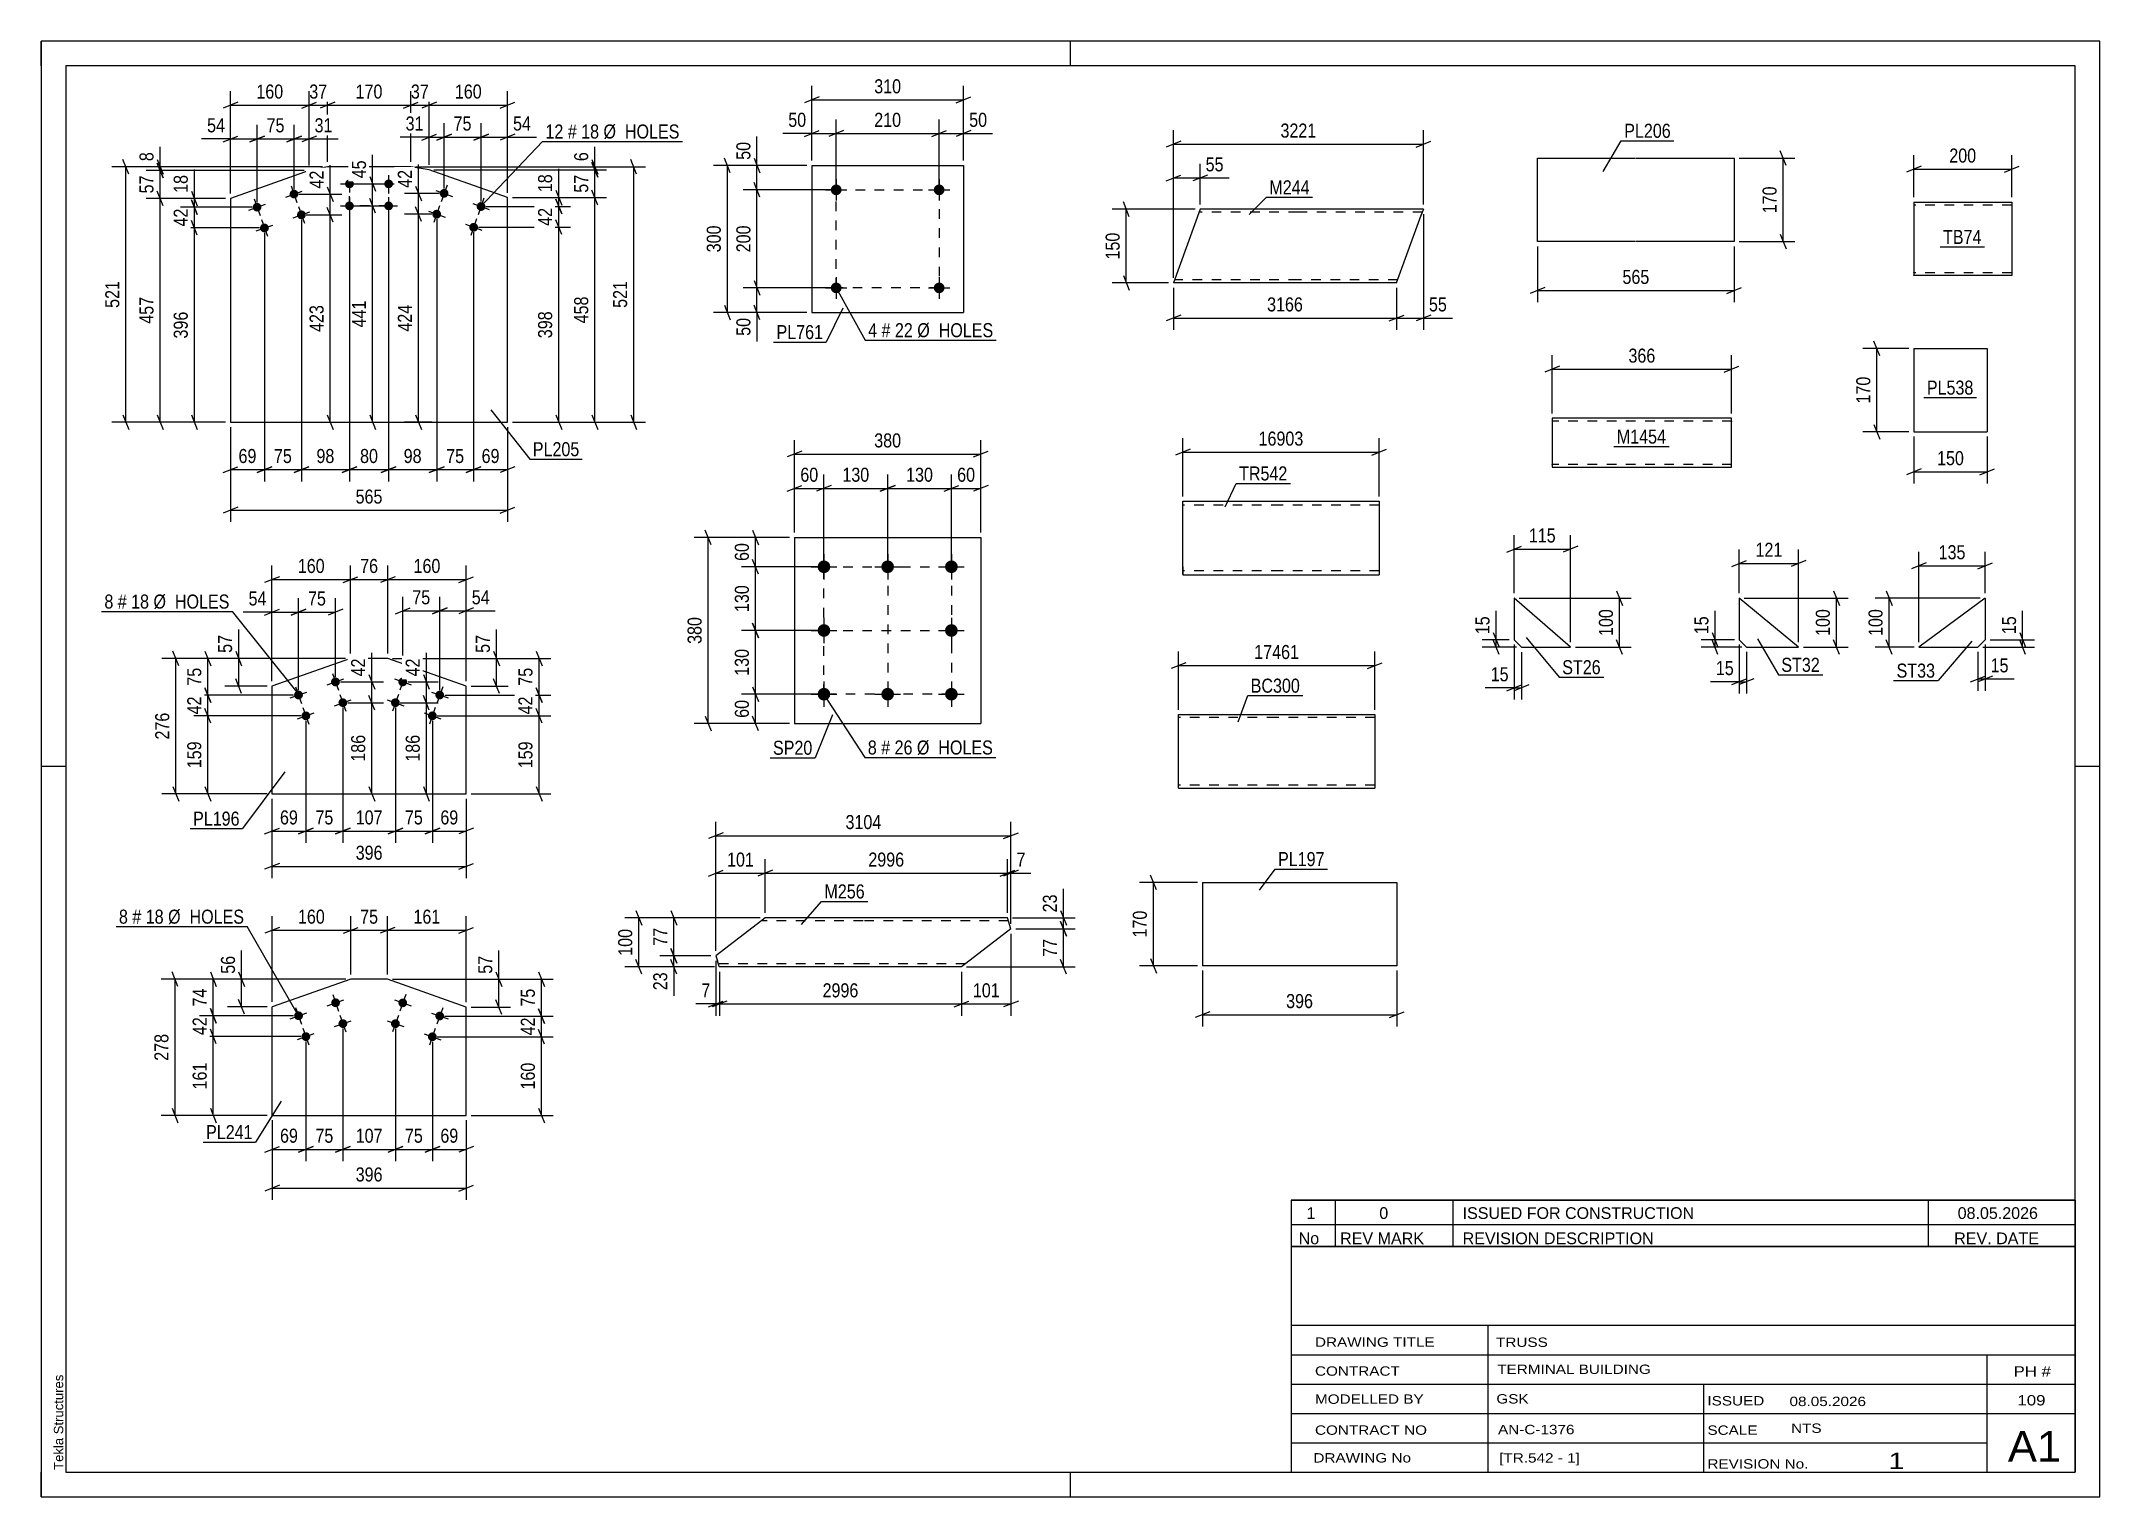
# Paper-space layout 'Layout1' of a CAD drawing. Header units: millimetres. Extents: x 0 to 420, y 0 to 297.
# The model-space entities are those that its viewports show. They can reach past a viewport. Long polylines and large blocks are cut down to what shows.
import ezdxf

# ---------------------------------------------------------------- set-up
doc = ezdxf.new("R2010")
doc.units = ezdxf.units.MM
doc.linetypes.add('DXK_LINE_DOT2', pattern=[3.9198, 1.9599, -1.9599])
doc.layers.add('Viewport layer', color=7, linetype='Continuous', plot=False)
doc.styles.add('Arial', font='ARIAL.TTF', dxfattribs={"height": 0.2})
doc.styles.add('Arial Narrow', font='ARIALN.TTF', dxfattribs={"height": 0.2})

# ---------------------------------------------------------------- blocks, each defined once
blk = doc.blocks.new('Unknown-317913767-1115')
at = {"color": 5, "linetype": 'Continuous'}
for p, q in [((420, 297), (0, 297)), ((0, 297), (0, 0)), ((0, 292), (0, 297)), ((210, 292), (210, 297)), ((420, 0), (420, 297)), ((415, 292), (5, 292)), ((5, 292), (5, 5)), ((415, 5), (415, 292)), ((5, 149), (0, 149)), ((420, 149), (415, 149)), ((0, 0), (0, 5)), ((5, 5), (415, 5)), ((210, 0), (210, 5)), ((0, 0), (420, 0))]:
    blk.add_line(p, q, dxfattribs=at)
at = {"color": 174, "linetype": 'Continuous', "style": 'Arial'}
blk.add_text('Tekla Structures', height=1.9102, rotation=90, dxfattribs=at).set_placement((4.5, 5.5))
blk = doc.blocks.new('Part-317913767-1794 - 1778')
at = {"color": 2, "linetype": 'Continuous'}
for p, q in [((236.92, 125.37), (236.92, 108.37)), ((236.92, 125.37), (276.55, 125.37)), ((276.55, 125.37), (276.55, 108.37)), ((276.55, 108.37), (236.92, 108.37))]:
    blk.add_line(p, q, dxfattribs=at)
blk = doc.blocks.new('Part-317913767-1229 - 1211')
at = {"color": 2, "linetype": 'Continuous'}
for p, q in [((236.44, 262.69), (230.99, 247.69)), ((256.44, 262.69), (236.44, 262.69)), ((282, 262.69), (256.54, 262.69)), ((276.54, 247.69), (281.57, 261.49)), ((281.97, 262.6), (281.57, 261.49)), ((282, 262.69), (281.97, 262.6)), ((256.44, 247.69), (230.99, 247.69)), ((276.54, 247.69), (256.54, 247.69))]:
    blk.add_line(p, q, dxfattribs=at)
at = {"color": 7, "linetype": 'DXK_LINE_DOT2'}
for p, q in [((256.44, 262.09), (236.23, 262.09)), ((281.79, 262.09), (256.54, 262.09)), ((281.57, 261.49), (281.88, 262.34)), ((256.44, 248.29), (231.2, 248.29)), ((276.76, 248.29), (256.54, 248.29)), ((276.58, 247.79), (276.54, 247.69))]:
    blk.add_line(p, q, dxfattribs=at)
blk = doc.blocks.new('Part-317913767-1334 - 1318')
at = {"color": 2, "linetype": 'Continuous'}
for p, q in [((147.69, 118.13), (146.14, 116.93)), ((167.69, 118.13), (147.69, 118.13)), ((197.15, 118.13), (167.79, 118.13)), ((197.86, 115.88), (197.15, 118.13)), ((146.14, 116.93), (137.64, 110.39)), ((197.86, 115.88), (187.79, 108.13)), ((137.64, 110.39), (137.98, 109.33)), ((138.25, 108.48), (137.98, 109.33)), ((138.33, 108.22), (138.25, 108.48)), ((138.36, 108.13), (138.33, 108.22)), ((167.69, 108.13), (138.36, 108.13)), ((187.79, 108.13), (167.79, 108.13))]:
    blk.add_line(p, q, dxfattribs=at)
at = {"color": 7, "linetype": 'DXK_LINE_DOT2'}
for p, q in [((147.69, 118.13), (146.73, 117.39)), ((167.69, 117.53), (146.92, 117.53)), ((197.34, 117.53), (167.79, 117.53)), ((138.13, 108.87), (137.98, 109.33)), ((138.25, 108.48), (138.16, 108.77)), ((167.69, 108.73), (138.17, 108.73)), ((188.57, 108.73), (167.79, 108.73))]:
    blk.add_line(p, q, dxfattribs=at)
blk = doc.blocks.new('Part-317913767-1879 - 1865')
at = {"color": 2, "linetype": 'Continuous'}
for p, q in [((382.04, 234.32), (382.04, 217.32)), ((382.04, 234.32), (397.04, 234.32)), ((397.04, 234.32), (397.04, 217.32)), ((382.04, 217.32), (397.04, 217.32))]:
    blk.add_line(p, q, dxfattribs=at)
blk = doc.blocks.new('Part-317913767-1609 - 1583')
at = {"color": 2, "linetype": 'Continuous'}
for p, q in [((232.01, 144.68), (232.01, 159.59)), ((232.01, 159.59), (252.01, 159.59)), ((252.11, 159.59), (272.11, 159.59)), ((272.11, 159.59), (272.11, 144.59)), ((232.01, 144.68), (232.01, 144.59)), ((232.01, 144.59), (252.01, 144.59)), ((252.11, 144.59), (272.11, 144.59))]:
    blk.add_line(p, q, dxfattribs=at)
at = {"color": 7, "linetype": 'DXK_LINE_DOT2'}
for p, q in [((252.01, 158.99), (232.01, 158.99)), ((272.11, 158.99), (252.11, 158.99)), ((272.11, 159.5), (272.11, 159.59)), ((232.01, 145.19), (232.01, 145.23)), ((252.01, 145.19), (232.01, 145.19)), ((272.11, 145.19), (252.11, 145.19)), ((272.11, 145.19), (272.11, 145.23))]:
    blk.add_line(p, q, dxfattribs=at)
blk = doc.blocks.new('Part-317913767-1921 - 1906')
at = {"color": 2, "linetype": 'Continuous'}
for p, q in [((382.03, 264.16), (382.03, 249.25)), ((382.03, 264.16), (402.03, 264.16)), ((402.03, 264.16), (402.03, 249.16)), ((382.03, 249.16), (382.03, 249.25)), ((402.03, 249.16), (382.03, 249.16))]:
    blk.add_line(p, q, dxfattribs=at)
at = {"color": 7, "linetype": 'DXK_LINE_DOT2'}
for p, q in [((402.03, 263.56), (382.03, 263.56)), ((382.03, 249.76), (382.03, 249.81)), ((402.03, 249.76), (382.03, 249.76)), ((402.03, 249.76), (402.03, 249.81))]:
    blk.add_line(p, q, dxfattribs=at)
blk = doc.blocks.new('Bolt-317913767-1661 - 1627')
at = {"linetype": 'Continuous'}
for points in [[(159.7, 191.06, -1), (159.7, 188.46, -1)], [(172.7, 191.06, -1), (172.7, 188.46, -1)], [(185.7, 191.06, -1), (185.7, 188.46, -1)], [(159.7, 178.06, -1), (159.7, 175.46, -1)], [(185.7, 178.06, -1), (185.7, 175.46, -1)], [(159.7, 165.06, -1), (159.7, 162.46, -1)], [(172.7, 165.06, -1), (172.7, 162.46, -1)], [(185.7, 165.06, -1), (185.7, 162.46, -1)]]:
    blk.add_hatch(color=1, dxfattribs=at).paths.add_polyline_path(points)
at = {"color": 1, "linetype": 'Continuous'}
for p, q in [((157.1, 189.76), (162.3, 189.76)), ((159.7, 192.36), (159.7, 187.16)), ((170.1, 189.76), (175.3, 189.76)), ((172.7, 192.36), (172.7, 187.16)), ((183.1, 189.76), (188.3, 189.76)), ((185.7, 192.36), (185.7, 187.16)), ((157.1, 176.76), (162.3, 176.76)), ((159.7, 179.36), (159.7, 174.16)), ((183.1, 176.76), (188.3, 176.76)), ((185.7, 179.36), (185.7, 174.16)), ((159.7, 166.36), (159.7, 161.16)), ((172.7, 166.36), (172.7, 161.16)), ((185.7, 166.36), (185.7, 161.16)), ((157.1, 163.76), (162.3, 163.76)), ((170.1, 163.76), (175.3, 163.76)), ((183.1, 163.76), (188.3, 163.76))]:
    blk.add_line(p, q, dxfattribs=at)
blk = doc.blocks.new('Part-317913767-1676 - 1627')
at = {"color": 2, "linetype": 'Continuous'}
for p, q in [((153.7, 195.76), (153.7, 157.76)), ((153.7, 195.76), (191.7, 195.76)), ((191.7, 195.76), (191.7, 157.76)), ((153.7, 157.76), (191.7, 157.76))]:
    blk.add_line(p, q, dxfattribs=at)
blk = doc.blocks.new('Part-317913767-1837 - 1821')
at = {"color": 2, "linetype": 'Continuous'}
for p, q in [((305.3, 256.12), (305.3, 273.12)), ((305.3, 273.12), (325.3, 273.12)), ((325.4, 273.12), (345.4, 273.12)), ((345.4, 273.12), (345.4, 256.12)), ((325.3, 256.12), (305.3, 256.12)), ((345.4, 256.12), (325.4, 256.12))]:
    blk.add_line(p, q, dxfattribs=at)
blk = doc.blocks.new('Part-317913767-1951 - 1937')
at = {"color": 2, "linetype": 'Continuous'}
for p, q in [((344.88, 220.06), (308.27, 220.06)), ((308.27, 220.06), (308.27, 210.15)), ((344.88, 211.26), (344.88, 220.06)), ((308.27, 210.15), (308.27, 210.06)), ((308.27, 210.06), (344.88, 210.06)), ((344.88, 210.06), (344.88, 211.26))]:
    blk.add_line(p, q, dxfattribs=at)
at = {"color": 7, "linetype": 'DXK_LINE_DOT2'}
for p, q in [((344.88, 219.46), (308.27, 219.46)), ((344.88, 219.46), (344.88, 219.41)), ((344.88, 219.41), (344.88, 219.46)), ((344.88, 219.31), (344.88, 219.41)), ((344.88, 219.41), (344.88, 219.31)), ((308.27, 210.66), (308.27, 210.7)), ((344.88, 210.66), (308.27, 210.66)), ((344.88, 210.7), (344.88, 211.03)), ((344.88, 210.66), (344.88, 210.7))]:
    blk.add_line(p, q, dxfattribs=at)
blk = doc.blocks.new('Bolt-317913767-2016 - 1967')
at = {"linetype": 'Continuous'}
for points in [[(163.3, 246.66, -1), (161.1, 246.66, -1)], [(184.3, 246.66, -1), (182.1, 246.66, -1)]]:
    blk.add_hatch(color=1, dxfattribs=at).paths.add_polyline_path(points)
at = {"color": 1, "linetype": 'Continuous'}
for p, q in [((162.2, 248.86), (162.2, 244.46)), ((183.2, 248.86), (183.2, 244.46)), ((160, 246.66), (164.4, 246.66)), ((181, 246.66), (185.4, 246.66))]:
    blk.add_line(p, q, dxfattribs=at)
blk = doc.blocks.new('Part-317913767-1983 - 1967')
at = {"color": 2, "linetype": 'Continuous'}
for p, q in [((157.2, 271.66), (157.2, 241.66)), ((157.2, 271.66), (188.2, 271.66)), ((188.2, 271.66), (188.2, 241.66)), ((157.2, 241.66), (188.2, 241.66))]:
    blk.add_line(p, q, dxfattribs=at)
blk = doc.blocks.new('Bolt-317913767-2021 - 1967')
at = {"linetype": 'Continuous'}
for points in [[(163.3, 266.66, -1), (161.1, 266.66, -1)], [(184.3, 266.66, -1), (182.1, 266.66, -1)]]:
    blk.add_hatch(color=1, dxfattribs=at).paths.add_polyline_path(points)
at = {"color": 1, "linetype": 'Continuous'}
for p, q in [((162.2, 268.86), (162.2, 264.46)), ((183.2, 268.86), (183.2, 264.46)), ((160, 266.66), (164.4, 266.66)), ((181, 266.66), (185.4, 266.66))]:
    blk.add_line(p, q, dxfattribs=at)
blk = doc.blocks.new('Part-317913767-2206 - 2187')
at = {"color": 2, "linetype": 'Continuous'}
for p, q in [((232.89, 189.73), (232.89, 203.13)), ((232.89, 203.13), (252.89, 203.13)), ((252.99, 203.13), (272.99, 203.13)), ((272.99, 203.13), (272.99, 203)), ((272.99, 203), (272.99, 188.13)), ((232.89, 189.73), (232.89, 188.13)), ((232.89, 188.13), (252.89, 188.13)), ((252.99, 188.13), (272.99, 188.13))]:
    blk.add_line(p, q, dxfattribs=at)
at = {"color": 7, "linetype": 'DXK_LINE_DOT2'}
for p, q in [((252.89, 202.33), (232.89, 202.33)), ((272.99, 202.33), (252.99, 202.33)), ((232.89, 188.25), (232.89, 189.73)), ((232.89, 188.93), (232.89, 188.99)), ((252.89, 188.93), (232.89, 188.93)), ((272.99, 188.93), (252.99, 188.93)), ((272.99, 188.93), (272.99, 188.99))]:
    blk.add_line(p, q, dxfattribs=at)
blk = doc.blocks.new('Bolt-317913767-2264 - 2230')
at = {"linetype": 'Continuous'}
for points in [[(53.35, 163.89, -1), (51.65, 163.29, -1)], [(60.89, 166.57, -1), (59.19, 165.96, -1)], [(54.85, 159.65, -1), (53.16, 159.05, -1)], [(62.39, 162.33, -1), (60.7, 161.72, -1)]]:
    blk.add_hatch(color=1, dxfattribs=at).paths.add_polyline_path(points)
at = {"color": 1, "linetype": 'Continuous'}
for p, q in [((50.81, 162.99), (54.2, 164.19)), ((51.9, 165.29), (53.1, 161.89)), ((58.35, 165.66), (61.74, 166.87)), ((59.44, 167.96), (60.64, 164.57)), ((52.31, 158.75), (55.7, 159.95)), ((53.4, 161.05), (54.61, 157.65)), ((59.85, 161.42), (63.24, 162.63)), ((60.94, 163.72), (62.15, 160.33))]:
    blk.add_line(p, q, dxfattribs=at)
blk = doc.blocks.new('Bolt-317913767-2269 - 2230')
at = {"linetype": 'Continuous'}
for points in [[(74.62, 165.96, -1), (72.93, 166.57, -1)], [(82.16, 163.29, -1), (80.47, 163.89, -1)], [(73.12, 161.72, -1), (71.42, 162.33, -1)], [(80.66, 159.05, -1), (78.96, 159.65, -1)]]:
    blk.add_hatch(color=1, dxfattribs=at).paths.add_polyline_path(points)
at = {"color": 1, "linetype": 'Continuous'}
for p, q in [((72.08, 166.87), (75.47, 165.66)), ((74.38, 167.96), (73.17, 164.57)), ((79.62, 164.19), (83.01, 162.99)), ((81.92, 165.29), (80.71, 161.89)), ((70.57, 162.63), (73.97, 161.42)), ((72.87, 163.72), (71.67, 160.33)), ((78.11, 159.95), (81.51, 158.75)), ((80.41, 161.05), (79.21, 157.65))]:
    blk.add_line(p, q, dxfattribs=at)
blk = doc.blocks.new('Part-317913767-2284 - 2230')
at = {"color": 2, "linetype": 'Continuous'}
for p, q in [((63.11, 171.07), (47.09, 165.39)), ((70.7, 171.07), (63.11, 171.07)), ((86.73, 165.39), (70.7, 171.07)), ((47.09, 165.39), (47.09, 143.44)), ((86.73, 143.44), (86.73, 165.39)), ((47.09, 143.44), (86.73, 143.44))]:
    blk.add_line(p, q, dxfattribs=at)
blk = doc.blocks.new('Bolt-317913767-2567 - 2561')
at = {"linetype": 'Continuous'}
for points in [[(60.91, 101.1, -1), (59.21, 100.5, -1)], [(53.36, 98.45, -1), (51.66, 97.86, -1)], [(62.4, 96.85, -1), (60.7, 96.26, -1)], [(54.85, 94.2, -1), (53.15, 93.61, -1)]]:
    blk.add_hatch(color=1, dxfattribs=at).paths.add_polyline_path(points)
at = {"color": 1, "linetype": 'Continuous'}
for p, q in [((58.36, 100.21), (61.76, 101.4)), ((59.47, 102.5), (60.66, 99.1)), ((50.82, 97.56), (54.21, 98.75)), ((51.92, 99.85), (53.11, 96.45)), ((59.85, 95.96), (63.25, 97.15)), ((60.96, 98.25), (62.15, 94.86)), ((52.3, 93.31), (55.7, 94.5)), ((53.41, 95.61), (54.6, 92.21))]:
    blk.add_line(p, q, dxfattribs=at)
blk = doc.blocks.new('Bolt-317913767-2572 - 2561')
at = {"linetype": 'Continuous'}
for points in [[(74.62, 100.48, -1), (72.93, 101.08, -1)], [(73.12, 96.23, -1), (71.42, 96.84, -1)], [(82.16, 97.8, -1), (80.47, 98.4, -1)], [(80.66, 93.56, -1), (78.96, 94.16, -1)]]:
    blk.add_hatch(color=1, dxfattribs=at).paths.add_polyline_path(points)
at = {"color": 1, "linetype": 'Continuous'}
for p, q in [((72.08, 101.38), (75.47, 100.17)), ((74.38, 102.47), (73.17, 99.08)), ((70.57, 97.14), (73.97, 95.93)), ((72.87, 98.23), (71.67, 94.84)), ((79.62, 98.7), (83.01, 97.5)), ((81.92, 99.8), (80.71, 96.41)), ((78.11, 94.46), (81.51, 93.26)), ((80.41, 95.56), (79.21, 92.16))]:
    blk.add_line(p, q, dxfattribs=at)
blk = doc.blocks.new('Part-317913767-2587 - 2561')
at = {"color": 2, "linetype": 'Continuous'}
for p, q in [((63.15, 105.59), (47.11, 99.97)), ((70.67, 105.59), (63.15, 105.59)), ((86.73, 99.9), (70.67, 105.59)), ((47.11, 77.83), (47.11, 99.97)), ((86.73, 77.83), (86.73, 99.9)), ((47.11, 77.83), (86.73, 77.83))]:
    blk.add_line(p, q, dxfattribs=at)
blk = doc.blocks.new('Bolt-317913767-2755 - 2744')
at = {"linetype": 'Continuous'}
for points in [[(63.79, 267.89, -1), (61.99, 267.89, -1)], [(71.79, 267.89, -1), (69.99, 267.89, -1)], [(63.79, 263.39, -1), (61.99, 263.39, -1)], [(71.79, 263.39, -1), (69.99, 263.39, -1)]]:
    blk.add_hatch(color=1, dxfattribs=at).paths.add_polyline_path(points)
at = {"color": 1, "linetype": 'Continuous'}
for p, q in [((62.89, 269.69), (62.89, 266.09)), ((70.89, 269.69), (70.89, 266.09)), ((61.09, 267.89), (64.69, 267.89)), ((62.89, 265.19), (62.89, 261.59)), ((69.09, 267.89), (72.69, 267.89)), ((70.89, 265.19), (70.89, 261.59)), ((61.09, 263.39), (64.69, 263.39)), ((69.09, 263.39), (72.69, 263.39))]:
    blk.add_line(p, q, dxfattribs=at)
blk = doc.blocks.new('Bolt-317913767-2750 - 2744')
at = {"linetype": 'Continuous'}
for points in [[(52.43, 266.11, -1), (50.74, 265.51, -1)], [(44.89, 263.43, -1), (43.2, 262.83, -1)], [(53.94, 261.87, -1), (52.24, 261.26, -1)], [(46.4, 259.19, -1), (44.7, 258.59, -1)]]:
    blk.add_hatch(color=1, dxfattribs=at).paths.add_polyline_path(points)
at = {"color": 1, "linetype": 'Continuous'}
for p, q in [((43.44, 264.83), (44.65, 261.44)), ((49.89, 265.2), (53.28, 266.41)), ((50.98, 267.5), (52.19, 264.11)), ((42.35, 262.53), (45.74, 263.73)), ((44.95, 260.59), (46.15, 257.19)), ((51.39, 260.96), (54.79, 262.17)), ((52.49, 263.26), (53.69, 259.87)), ((43.85, 258.29), (47.25, 259.49))]:
    blk.add_line(p, q, dxfattribs=at)
blk = doc.blocks.new('Bolt-317913767-2760 - 2744')
at = {"linetype": 'Continuous'}
for points in [[(83.05, 265.65, -1), (81.35, 266.25, -1)], [(81.54, 261.4, -1), (79.84, 262.01, -1)], [(90.59, 262.97, -1), (88.89, 263.57, -1)], [(89.08, 258.73, -1), (87.38, 259.33, -1)]]:
    blk.add_hatch(color=1, dxfattribs=at).paths.add_polyline_path(points)
at = {"color": 1, "linetype": 'Continuous'}
for p, q in [((80.5, 266.55), (83.89, 265.34)), ((82.8, 267.64), (81.6, 264.25)), ((90.34, 264.97), (89.14, 261.57)), ((79, 262.31), (82.39, 261.1)), ((81.29, 263.4), (80.09, 260.01)), ((88.83, 260.73), (87.63, 257.33)), ((88.04, 263.87), (91.43, 262.67)), ((86.54, 259.63), (89.93, 258.43))]:
    blk.add_line(p, q, dxfattribs=at)
blk = doc.blocks.new('Part-317913767-2775 - 2744')
at = {"color": 2, "linetype": 'Continuous'}
for p, q in [((54.66, 270.61), (38.63, 264.93)), ((58.39, 271.39), (54.66, 270.61)), ((75.39, 271.39), (58.39, 271.39)), ((79.13, 270.75), (75.39, 271.39)), ((95.15, 265.07), (79.13, 270.75)), ((38.63, 264.93), (38.63, 219.26)), ((95.15, 219.26), (95.15, 265.07)), ((38.63, 219.26), (95.15, 219.26))]:
    blk.add_line(p, q, dxfattribs=at)
blk = doc.blocks.new('Part-317913767-3194 - 3178')
at = {"color": 2, "linetype": 'Continuous'}
for p, q in [((358.53, 173.38), (346.44, 183.38)), ((346.44, 183.38), (346.44, 174.88)), ((346.44, 174.88), (347.94, 173.38)), ((347.94, 173.38), (358.53, 173.38))]:
    blk.add_line(p, q, dxfattribs=at)
blk = doc.blocks.new('Part-317913767-3254 - 3238')
at = {"color": 2, "linetype": 'Continuous'}
for p, q in [((396.6, 183.38), (383.1, 173.38)), ((396.6, 183.38), (396.6, 174.88)), ((383.1, 173.38), (395.1, 173.38)), ((396.6, 174.88), (395.1, 173.38))]:
    blk.add_line(p, q, dxfattribs=at)
blk = doc.blocks.new('Part-317913767-3319 - 3303')
at = {"color": 2, "linetype": 'Continuous'}
for p, q in [((300.51, 183.37), (300.51, 174.87)), ((312.01, 173.37), (300.51, 183.37)), ((300.51, 174.87), (302.01, 173.37)), ((302.01, 173.37), (312.01, 173.37))]:
    blk.add_line(p, q, dxfattribs=at)
blk = doc.blocks.new('Rectangle-317913767-1764 - 1627')
at = {"color": 1, "linetype": 'DXK_LINE_DOT2'}
blk.add_lwpolyline([(159.7, 189.76), (185.7, 189.76), (185.7, 163.76), (159.7, 163.76), (159.7, 189.76)], close=True, dxfattribs=at)
blk = doc.blocks.new('Rectangle-317913767-2130 - 1967')
at = {"color": 1, "linetype": 'DXK_LINE_DOT2'}
blk.add_lwpolyline([(162.2, 266.66), (183.2, 266.66), (183.2, 246.66), (162.2, 246.66), (162.2, 266.66)], close=True, dxfattribs=at)
blk = doc.blocks.new('Rectangle-317913767-3129 - 2744')
at = {"color": 1, "linetype": 'DXK_LINE_DOT2'}
blk.add_lwpolyline([(62.89, 267.89), (70.89, 267.89), (70.89, 263.39), (62.89, 263.39), (62.89, 267.89)], close=True, dxfattribs=at)
blk = doc.blocks.new('Line-317913767-1757 - 1627')
at = {"color": 1, "linetype": 'DXK_LINE_DOT2'}
blk.add_line((172.7, 189.76), (172.7, 163.76), dxfattribs=at)
blk = doc.blocks.new('Line-317913767-1749 - 1627')
at = {"color": 1, "linetype": 'DXK_LINE_DOT2'}
blk.add_line((159.7, 176.76), (185.7, 176.76), dxfattribs=at)
blk = doc.blocks.new('StraightDimension-317913767-1796 - 1778')
at = {"color": 7, "linetype": 'Continuous'}
for p, q in [((236.92, 107.37), (236.92, 95.97)), ((276.55, 107.37), (276.55, 95.97)), ((238.42, 98.97), (235.42, 97.77)), ((236.92, 98.37), (276.55, 98.37)), ((275.05, 97.77), (278.05, 98.97))]:
    blk.add_line(p, q, dxfattribs=at)
at = {"color": 0}
blk.add_wipeout([(260.08, 99.12), (260.08, 103.32), (253.39, 103.32), (253.39, 99.12)], dxfattribs=at)
at = {"color": 3, "style": 'Arial Narrow'}
blk.add_text('396', height=2.863, dxfattribs=at).set_placement((253.99, 99.72))
blk = doc.blocks.new('StraightDimension-317913767-1807 - 1778')
at = {"color": 7, "linetype": 'Continuous'}
for p, q in [((227.52, 123.87), (226.32, 126.87)), ((235.92, 125.37), (224.07, 125.37)), ((226.92, 108.37), (226.92, 125.37)), ((226.32, 109.87), (227.52, 106.87)), ((235.92, 108.37), (224.07, 108.37))]:
    blk.add_line(p, q, dxfattribs=at)
at = {"color": 0}
blk.add_wipeout([(226.17, 120.21), (221.97, 120.21), (221.97, 113.52), (226.17, 113.52)], dxfattribs=at)
at = {"color": 3, "style": 'Arial Narrow'}
blk.add_text('170', height=2.863, rotation=90.0002, dxfattribs=at).set_placement((225.57, 114.12))
blk = doc.blocks.new('StraightDimension-317913767-1304 - 1211')
at = {"color": 7, "linetype": 'Continuous'}
for p, q in [((229.49, 268.49), (232.49, 269.69)), ((230.99, 248.69), (230.99, 271.94)), ((230.99, 269.09), (236.44, 269.09)), ((237.94, 269.69), (234.94, 268.49)), ((236.44, 263.69), (236.44, 271.94))]:
    blk.add_line(p, q, dxfattribs=at)
at = {"color": 0}
blk.add_wipeout([(241.83, 269.84), (241.83, 274.04), (236.97, 274.04), (236.97, 269.84)], dxfattribs=at)
at = {"color": 7, "linetype": 'Continuous'}
blk.add_line((236.44, 269.09), (242.35, 269.09), dxfattribs=at)
blk.add_line((236.44, 269.09), (242.35, 269.09), dxfattribs=at)
at = {"color": 3, "style": 'Arial Narrow'}
blk.add_text('55', height=2.863, dxfattribs=at).set_placement((237.57, 270.44))
blk = doc.blocks.new('StraightDimension-317913767-1277 - 1211')
at = {"color": 7, "linetype": 'Continuous'}
for p, q in [((282, 261.69), (282, 238.11)), ((276.54, 246.69), (276.54, 238.11)), ((275.04, 239.91), (278.04, 241.11)), ((276.54, 240.51), (282, 240.51)), ((283.5, 241.11), (280.5, 239.91))]:
    blk.add_line(p, q, dxfattribs=at)
at = {"color": 0}
blk.add_wipeout([(287.39, 241.26), (287.39, 245.46), (282.53, 245.46), (282.53, 241.26)], dxfattribs=at)
at = {"color": 7, "linetype": 'Continuous'}
blk.add_line((282, 240.51), (287.91, 240.51), dxfattribs=at)
blk.add_line((282, 240.51), (287.91, 240.51), dxfattribs=at)
at = {"color": 3, "style": 'Arial Narrow'}
blk.add_text('55', height=2.863, dxfattribs=at).set_placement((283.13, 241.86))
blk = doc.blocks.new('StraightDimension-317913767-1293 - 1211')
at = {"color": 7, "linetype": 'Continuous'}
for p, q in [((230.99, 248.69), (230.99, 278.83)), ((282, 263.69), (282, 278.83)), ((232.49, 276.58), (229.49, 275.38)), ((230.99, 275.98), (282, 275.98)), ((280.5, 275.38), (283.5, 276.58))]:
    blk.add_line(p, q, dxfattribs=at)
at = {"color": 0}
blk.add_wipeout([(260.75, 276.73), (260.75, 280.93), (252.24, 280.93), (252.24, 276.73)], dxfattribs=at)
at = {"color": 3, "style": 'Arial Narrow'}
blk.add_text('3221', height=2.863, dxfattribs=at).set_placement((252.84, 277.33))
blk = doc.blocks.new('StraightDimension-317913767-1262 - 1211')
at = {"color": 7, "linetype": 'Continuous'}
for p, q in [((230.99, 246.69), (230.99, 238.11)), ((276.54, 246.69), (276.54, 238.11)), ((232.49, 241.11), (229.49, 239.91)), ((230.99, 240.51), (276.54, 240.51)), ((275.04, 239.91), (278.04, 241.11))]:
    blk.add_line(p, q, dxfattribs=at)
at = {"color": 0}
blk.add_wipeout([(258.02, 241.26), (258.02, 245.46), (249.51, 245.46), (249.51, 241.26)], dxfattribs=at)
at = {"color": 3, "style": 'Arial Narrow'}
blk.add_text('3166', height=2.863, dxfattribs=at).set_placement((250.11, 241.86))
blk = doc.blocks.new('StraightDimension-317913767-1238 - 1211')
at = {"color": 7, "linetype": 'Continuous'}
for p, q in [((235.44, 262.69), (218.53, 262.69)), ((221.98, 261.19), (220.78, 264.19)), ((221.38, 247.69), (221.38, 262.69)), ((220.78, 249.19), (221.98, 246.19)), ((229.99, 247.69), (218.53, 247.69))]:
    blk.add_line(p, q, dxfattribs=at)
at = {"color": 0}
blk.add_wipeout([(220.63, 258.54), (216.43, 258.54), (216.43, 251.85), (220.63, 251.85)], dxfattribs=at)
at = {"color": 3, "style": 'Arial Narrow'}
blk.add_text('150', height=2.863, rotation=90.0002, dxfattribs=at).set_placement((220.03, 252.45))
blk = doc.blocks.new('StraightDimension-317913767-1358 - 1318')
at = {"color": 7, "linetype": 'Continuous'}
for p, q in [((198.86, 115.88), (210.97, 115.88)), ((207.97, 117.38), (209.17, 114.38)), ((208.57, 108.13), (208.57, 115.88)), ((209.17, 106.63), (207.97, 109.63)), ((188.79, 108.13), (210.97, 108.13))]:
    blk.add_line(p, q, dxfattribs=at)
at = {"color": 0}
blk.add_wipeout([(207.82, 114.43), (203.62, 114.43), (203.62, 109.58), (207.82, 109.58)], dxfattribs=at)
at = {"color": 3, "style": 'Arial Narrow'}
blk.add_text('77', height=2.863, rotation=90.0002, dxfattribs=at).set_placement((207.22, 110.18))
blk = doc.blocks.new('StraightDimension-317913767-1337 - 1318')
at = {"color": 7, "linetype": 'Continuous'}
for p, q in [((198.15, 118.13), (210.97, 118.13)), ((207.97, 119.63), (209.17, 116.63)), ((208.57, 115.88), (208.57, 118.13)), ((198.86, 115.88), (210.97, 115.88)), ((209.17, 114.38), (207.97, 117.38))]:
    blk.add_line(p, q, dxfattribs=at)
at = {"color": 0}
blk.add_wipeout([(207.82, 123.51), (203.62, 123.51), (203.62, 118.65), (207.82, 118.65)], dxfattribs=at)
at = {"color": 7, "linetype": 'Continuous'}
blk.add_line((208.57, 118.13), (208.57, 124.04), dxfattribs=at)
blk.add_line((208.57, 118.13), (208.57, 124.04), dxfattribs=at)
at = {"color": 3, "style": 'Arial Narrow'}
blk.add_text('23', height=2.863, rotation=90.0002, dxfattribs=at).set_placement((207.22, 119.25))
blk = doc.blocks.new('StraightDimension-317913767-1401 - 1318')
at = {"color": 7, "linetype": 'Continuous'}
for p, q in [((137.64, 109.39), (137.64, 98.16)), ((138.36, 107.13), (138.36, 98.16)), ((136.14, 99.96), (139.14, 101.16)), ((139.86, 101.16), (136.86, 99.96)), ((137.64, 100.56), (138.36, 100.56))]:
    blk.add_line(p, q, dxfattribs=at)
at = {"color": 0}
blk.add_wipeout([(137.12, 101.31), (137.12, 105.51), (134.09, 105.51), (134.09, 101.31)], dxfattribs=at)
at = {"color": 7, "linetype": 'Continuous'}
blk.add_line((137.64, 100.56), (133.57, 100.56), dxfattribs=at)
blk.add_line((137.64, 100.56), (133.57, 100.56), dxfattribs=at)
at = {"color": 3, "style": 'Arial Narrow'}
blk.add_text('7', height=2.86, dxfattribs=at).set_placement((134.69, 101.91))
blk = doc.blocks.new('StraightDimension-317913767-1419 - 1318')
at = {"color": 7, "linetype": 'Continuous'}
for p, q in [((136.64, 110.39), (126.23, 110.39)), ((128.48, 111.89), (129.68, 108.89)), ((129.68, 106.63), (128.48, 109.63)), ((129.08, 108.13), (129.08, 110.39)), ((137.36, 108.13), (126.23, 108.13))]:
    blk.add_line(p, q, dxfattribs=at)
at = {"color": 0}
blk.add_wipeout([(128.33, 107.6), (124.13, 107.6), (124.13, 102.75), (128.33, 102.75)], dxfattribs=at)
at = {"color": 7, "linetype": 'Continuous'}
blk.add_line((129.08, 108.13), (129.08, 102.22), dxfattribs=at)
blk.add_line((129.08, 108.13), (129.08, 102.22), dxfattribs=at)
at = {"color": 3, "style": 'Arial Narrow'}
blk.add_text('23', height=2.863, rotation=90.0002, dxfattribs=at).set_placement((127.73, 103.35))
blk = doc.blocks.new('StraightDimension-317913767-1371 - 1318')
at = {"color": 7, "linetype": 'Continuous'}
for p, q in [((138.36, 107.13), (138.36, 98.16)), ((187.79, 107.13), (187.79, 98.16)), ((139.86, 101.16), (136.86, 99.96)), ((186.29, 99.96), (189.29, 101.16)), ((138.36, 100.56), (187.79, 100.56))]:
    blk.add_line(p, q, dxfattribs=at)
at = {"color": 0}
blk.add_wipeout([(167.33, 101.31), (167.33, 105.51), (158.82, 105.51), (158.82, 101.31)], dxfattribs=at)
at = {"color": 3, "style": 'Arial Narrow'}
blk.add_text('2996', height=2.863, dxfattribs=at).set_placement((159.42, 101.91))
blk = doc.blocks.new('StraightDimension-317913767-1389 - 1318')
at = {"color": 7, "linetype": 'Continuous'}
for p, q in [((197.86, 114.88), (197.86, 98.16)), ((187.79, 107.13), (187.79, 98.16)), ((186.29, 99.96), (189.29, 101.16)), ((199.36, 101.16), (196.36, 99.96)), ((187.79, 100.56), (197.86, 100.56))]:
    blk.add_line(p, q, dxfattribs=at)
at = {"color": 0}
blk.add_wipeout([(196.17, 101.31), (196.17, 105.51), (189.48, 105.51), (189.48, 101.31)], dxfattribs=at)
at = {"color": 3, "style": 'Arial Narrow'}
blk.add_text('101', height=2.863, dxfattribs=at).set_placement((190.08, 101.91))
blk = doc.blocks.new('StraightDimension-317913767-1443 - 1318')
at = {"color": 7, "linetype": 'Continuous'}
for p, q in [((146.69, 118.13), (126.23, 118.13)), ((128.48, 119.63), (129.68, 116.63)), ((129.08, 110.39), (129.08, 118.13)), ((136.64, 110.39), (126.23, 110.39)), ((129.68, 108.89), (128.48, 111.89))]:
    blk.add_line(p, q, dxfattribs=at)
at = {"color": 0}
blk.add_wipeout([(128.33, 116.69), (124.13, 116.69), (124.13, 111.83), (128.33, 111.83)], dxfattribs=at)
at = {"color": 3, "style": 'Arial Narrow'}
blk.add_text('77', height=2.863, rotation=90.0002, dxfattribs=at).set_placement((127.73, 112.43))
blk = doc.blocks.new('StraightDimension-317913767-1468 - 1318')
at = {"color": 7, "linetype": 'Continuous'}
for p, q in [((146.69, 118.13), (119.08, 118.13)), ((121.33, 119.63), (122.53, 116.63)), ((121.93, 108.13), (121.93, 118.13)), ((122.53, 106.63), (121.33, 109.63)), ((137.36, 108.13), (119.08, 108.13))]:
    blk.add_line(p, q, dxfattribs=at)
at = {"color": 0}
blk.add_wipeout([(121.18, 116.47), (116.98, 116.47), (116.98, 109.79), (121.18, 109.79)], dxfattribs=at)
at = {"color": 3, "style": 'Arial Narrow'}
blk.add_text('100', height=2.863, rotation=90.0002, dxfattribs=at).set_placement((120.58, 110.39))
blk = doc.blocks.new('StraightDimension-317913767-1500 - 1318')
at = {"color": 7, "linetype": 'Continuous'}
for p, q in [((195.63, 126.64), (198.63, 127.84)), ((199.36, 127.84), (196.36, 126.64)), ((197.13, 119.13), (197.13, 130.09)), ((197.13, 127.24), (197.86, 127.24)), ((197.86, 116.88), (197.86, 130.09))]:
    blk.add_line(p, q, dxfattribs=at)
at = {"color": 0}
blk.add_wipeout([(201.41, 127.99), (201.41, 132.19), (198.38, 132.19), (198.38, 127.99)], dxfattribs=at)
at = {"color": 7, "linetype": 'Continuous'}
blk.add_line((197.86, 127.24), (201.94, 127.24), dxfattribs=at)
blk.add_line((197.86, 127.24), (201.94, 127.24), dxfattribs=at)
at = {"color": 3, "style": 'Arial Narrow'}
blk.add_text('7', height=2.86, dxfattribs=at).set_placement((198.98, 128.59))
blk = doc.blocks.new('StraightDimension-317913767-1523 - 1318')
at = {"color": 7, "linetype": 'Continuous'}
for p, q in [((149.19, 127.84), (146.19, 126.64)), ((147.69, 119.13), (147.69, 130.09)), ((147.69, 127.24), (197.13, 127.24)), ((195.63, 126.64), (198.63, 127.84)), ((197.13, 119.13), (197.13, 130.09))]:
    blk.add_line(p, q, dxfattribs=at)
at = {"color": 0}
blk.add_wipeout([(176.67, 127.99), (176.67, 132.19), (168.16, 132.19), (168.16, 127.99)], dxfattribs=at)
at = {"color": 3, "style": 'Arial Narrow'}
blk.add_text('2996', height=2.863, dxfattribs=at).set_placement((168.76, 128.59))
blk = doc.blocks.new('StraightDimension-317913767-1547 - 1318')
at = {"color": 7, "linetype": 'Continuous'}
for p, q in [((136.14, 126.64), (139.14, 127.84)), ((137.64, 111.39), (137.64, 130.09)), ((137.64, 127.24), (147.69, 127.24)), ((149.19, 127.84), (146.19, 126.64)), ((147.69, 119.13), (147.69, 130.09))]:
    blk.add_line(p, q, dxfattribs=at)
at = {"color": 0}
blk.add_wipeout([(146.01, 127.99), (146.01, 132.19), (139.33, 132.19), (139.33, 127.99)], dxfattribs=at)
at = {"color": 3, "style": 'Arial Narrow'}
blk.add_text('101', height=2.863, dxfattribs=at).set_placement((139.93, 128.59))
blk = doc.blocks.new('StraightDimension-317913767-1565 - 1318')
at = {"color": 7, "linetype": 'Continuous'}
for p, q in [((139.14, 135.49), (136.14, 134.29)), ((137.64, 111.39), (137.64, 137.74)), ((137.64, 134.89), (197.86, 134.89)), ((196.36, 134.29), (199.36, 135.49)), ((197.86, 116.88), (197.86, 137.74))]:
    blk.add_line(p, q, dxfattribs=at)
at = {"color": 0}
blk.add_wipeout([(172.01, 135.64), (172.01, 139.84), (163.5, 139.84), (163.5, 135.64)], dxfattribs=at)
at = {"color": 3, "style": 'Arial Narrow'}
blk.add_text('3104', height=2.863, dxfattribs=at).set_placement((164.1, 136.24))
blk = doc.blocks.new('StraightDimension-317913767-1881 - 1865')
at = {"color": 7, "linetype": 'Continuous'}
for p, q in [((375.12, 232.82), (373.92, 235.82)), ((381.04, 234.32), (371.67, 234.32)), ((374.52, 217.32), (374.52, 234.32)), ((373.92, 218.82), (375.12, 215.82)), ((381.04, 217.32), (371.67, 217.32))]:
    blk.add_line(p, q, dxfattribs=at)
at = {"color": 0}
blk.add_wipeout([(373.77, 229.16), (369.57, 229.16), (369.57, 222.47), (373.77, 222.47)], dxfattribs=at)
at = {"color": 3, "style": 'Arial Narrow'}
blk.add_text('170', height=2.863, rotation=90.0002, dxfattribs=at).set_placement((373.17, 223.07))
blk = doc.blocks.new('StraightDimension-317913767-1892 - 1865')
at = {"color": 7, "linetype": 'Continuous'}
for p, q in [((382.04, 216.32), (382.04, 206.74)), ((397.04, 216.32), (397.04, 206.74)), ((383.54, 209.74), (380.54, 208.54)), ((382.04, 209.14), (397.04, 209.14)), ((395.54, 208.54), (398.54, 209.74))]:
    blk.add_line(p, q, dxfattribs=at)
at = {"color": 0}
blk.add_wipeout([(392.88, 209.89), (392.88, 214.09), (386.19, 214.09), (386.19, 209.89)], dxfattribs=at)
at = {"color": 3, "style": 'Arial Narrow'}
blk.add_text('150', height=2.863, dxfattribs=at).set_placement((386.79, 210.49))
blk = doc.blocks.new('StraightDimension-317913767-1613 - 1583')
at = {"color": 7, "linetype": 'Continuous'}
for p, q in [((232.01, 160.59), (232.01, 172.44)), ((272.11, 160.59), (272.11, 172.44)), ((233.51, 170.19), (230.51, 168.99)), ((232.01, 169.59), (272.11, 169.59)), ((270.61, 168.99), (273.61, 170.19))]:
    blk.add_line(p, q, dxfattribs=at)
at = {"color": 0}
blk.add_wipeout([(257.23, 170.34), (257.23, 174.54), (246.89, 174.54), (246.89, 170.34)], dxfattribs=at)
at = {"color": 3, "style": 'Arial Narrow'}
blk.add_text('17461', height=2.863, dxfattribs=at).set_placement((247.49, 170.94))
blk = doc.blocks.new('StraightDimension-317913767-1923 - 1906')
at = {"color": 7, "linetype": 'Continuous'}
for p, q in [((382.03, 265.16), (382.03, 273.73)), ((402.03, 265.16), (402.03, 273.73)), ((383.53, 271.48), (380.53, 270.28)), ((382.03, 270.88), (402.03, 270.88)), ((400.53, 270.28), (403.53, 271.48))]:
    blk.add_line(p, q, dxfattribs=at)
at = {"color": 0}
blk.add_wipeout([(395.37, 271.63), (395.37, 275.83), (388.69, 275.83), (388.69, 271.63)], dxfattribs=at)
at = {"color": 3, "style": 'Arial Narrow'}
blk.add_text('200', height=2.863, dxfattribs=at).set_placement((389.29, 272.23))
blk = doc.blocks.new('StraightDimension-317913767-15893 - 1627')
at = {"color": 7, "linetype": 'Continuous'}
for p, q in [((158.7, 189.76), (142.88, 189.76)), ((146.33, 188.26), (145.13, 191.26)), ((145.73, 176.76), (145.73, 189.76)), ((158.7, 176.76), (142.88, 176.76)), ((145.13, 178.26), (146.33, 175.26))]:
    blk.add_line(p, q, dxfattribs=at)
at = {"color": 0}
blk.add_wipeout([(144.98, 186.61), (140.78, 186.61), (140.78, 179.92), (144.98, 179.92)], dxfattribs=at)
at = {"color": 3, "style": 'Arial Narrow'}
blk.add_text('130', height=2.863, rotation=90.0002, dxfattribs=at).set_placement((144.38, 180.52))
blk = doc.blocks.new('StraightDimension-317913767-1725 - 1627')
at = {"color": 7, "linetype": 'Continuous'}
for p, q in [((152.7, 195.76), (142.88, 195.76)), ((145.13, 197.26), (146.33, 194.26)), ((145.73, 189.76), (145.73, 195.76)), ((158.7, 189.76), (142.88, 189.76)), ((146.33, 188.26), (145.13, 191.26))]:
    blk.add_line(p, q, dxfattribs=at)
at = {"color": 0}
blk.add_wipeout([(144.98, 195.19), (140.78, 195.19), (140.78, 190.34), (144.98, 190.34)], dxfattribs=at)
at = {"color": 3, "style": 'Arial Narrow'}
blk.add_text('60', height=2.863, rotation=90.0002, dxfattribs=at).set_placement((144.38, 190.94))
blk = doc.blocks.new('StraightDimension-317913767-15869 - 1627')
at = {"color": 7, "linetype": 'Continuous'}
for p, q in [((161.2, 206.36), (158.2, 205.16)), ((159.7, 190.76), (159.7, 208.61)), ((171.2, 205.16), (174.2, 206.36)), ((172.7, 190.76), (172.7, 208.61)), ((159.7, 205.76), (172.7, 205.76))]:
    blk.add_line(p, q, dxfattribs=at)
at = {"color": 0}
blk.add_wipeout([(169.55, 206.51), (169.55, 210.71), (162.86, 210.71), (162.86, 206.51)], dxfattribs=at)
at = {"color": 3, "style": 'Arial Narrow'}
blk.add_text('130', height=2.863, dxfattribs=at).set_placement((163.46, 207.11))
blk = doc.blocks.new('StraightDimension-317913767-1678 - 1627')
at = {"color": 7, "linetype": 'Continuous'}
for p, q in [((153.7, 196.76), (153.7, 215.61)), ((191.7, 196.76), (191.7, 215.61)), ((155.2, 213.36), (152.2, 212.16)), ((153.7, 212.76), (191.7, 212.76)), ((190.2, 212.16), (193.2, 213.36))]:
    blk.add_line(p, q, dxfattribs=at)
at = {"color": 0}
blk.add_wipeout([(176.05, 213.51), (176.05, 217.71), (169.36, 217.71), (169.36, 213.51)], dxfattribs=at)
at = {"color": 3, "style": 'Arial Narrow'}
blk.add_text('380', height=2.863, dxfattribs=at).set_placement((169.96, 214.11))
blk = doc.blocks.new('StraightDimension-317913767-1689 - 1627')
at = {"color": 7, "linetype": 'Continuous'}
for p, q in [((152.2, 205.16), (155.2, 206.36)), ((153.7, 196.76), (153.7, 208.61)), ((161.2, 206.36), (158.2, 205.16)), ((159.7, 190.76), (159.7, 208.61)), ((153.7, 205.76), (159.7, 205.76))]:
    blk.add_line(p, q, dxfattribs=at)
at = {"color": 0}
blk.add_wipeout([(159.13, 206.51), (159.13, 210.71), (154.28, 210.71), (154.28, 206.51)], dxfattribs=at)
at = {"color": 3, "style": 'Arial Narrow'}
blk.add_text('60', height=2.863, dxfattribs=at).set_placement((154.88, 207.11))
blk = doc.blocks.new('StraightDimension-317913767-1703 - 1627')
at = {"color": 7, "linetype": 'Continuous'}
for p, q in [((184.2, 205.16), (187.2, 206.36)), ((185.7, 190.76), (185.7, 208.61)), ((193.2, 206.36), (190.2, 205.16)), ((191.7, 196.76), (191.7, 208.61)), ((185.7, 205.76), (191.7, 205.76))]:
    blk.add_line(p, q, dxfattribs=at)
at = {"color": 0}
blk.add_wipeout([(191.13, 206.51), (191.13, 210.71), (186.28, 210.71), (186.28, 206.51)], dxfattribs=at)
at = {"color": 3, "style": 'Arial Narrow'}
blk.add_text('60', height=2.863, dxfattribs=at).set_placement((186.88, 207.11))
blk = doc.blocks.new('StraightDimension-317913767-15871 - 1627')
at = {"color": 7, "linetype": 'Continuous'}
for p, q in [((174.2, 206.36), (171.2, 205.16)), ((172.7, 190.76), (172.7, 208.61)), ((184.2, 205.16), (187.2, 206.36)), ((185.7, 190.76), (185.7, 208.61)), ((172.7, 205.76), (185.7, 205.76))]:
    blk.add_line(p, q, dxfattribs=at)
at = {"color": 0}
blk.add_wipeout([(182.55, 206.51), (182.55, 210.71), (175.86, 210.71), (175.86, 206.51)], dxfattribs=at)
at = {"color": 3, "style": 'Arial Narrow'}
blk.add_text('130', height=2.863, dxfattribs=at).set_placement((176.46, 207.11))
blk = doc.blocks.new('StraightDimension-317913767-1714 - 1627')
at = {"color": 7, "linetype": 'Continuous'}
for p, q in [((152.7, 195.76), (133.24, 195.76)), ((136.69, 194.26), (135.49, 197.26)), ((136.09, 157.76), (136.09, 195.76)), ((152.7, 157.76), (133.24, 157.76)), ((135.49, 159.26), (136.69, 156.26))]:
    blk.add_line(p, q, dxfattribs=at)
at = {"color": 0}
blk.add_wipeout([(135.34, 180.11), (131.14, 180.11), (131.14, 173.42), (135.34, 173.42)], dxfattribs=at)
at = {"color": 3, "style": 'Arial Narrow'}
blk.add_text('380', height=2.863, rotation=90.0002, dxfattribs=at).set_placement((134.74, 174.02))
blk = doc.blocks.new('StraightDimension-317913767-1739 - 1627')
at = {"color": 7, "linetype": 'Continuous'}
for p, q in [((145.13, 165.26), (146.33, 162.26)), ((158.7, 163.76), (142.88, 163.76)), ((145.73, 157.76), (145.73, 163.76)), ((152.7, 157.76), (142.88, 157.76)), ((146.33, 156.26), (145.13, 159.26))]:
    blk.add_line(p, q, dxfattribs=at)
at = {"color": 0}
blk.add_wipeout([(144.98, 163.19), (140.78, 163.19), (140.78, 158.34), (144.98, 158.34)], dxfattribs=at)
at = {"color": 3, "style": 'Arial Narrow'}
blk.add_text('60', height=2.863, rotation=90.0002, dxfattribs=at).set_placement((144.38, 158.94))
blk = doc.blocks.new('StraightDimension-317913767-15891 - 1627')
at = {"color": 7, "linetype": 'Continuous'}
for p, q in [((158.7, 176.76), (142.88, 176.76)), ((146.33, 175.26), (145.13, 178.26)), ((145.73, 163.76), (145.73, 176.76)), ((145.13, 165.26), (146.33, 162.26)), ((158.7, 163.76), (142.88, 163.76))]:
    blk.add_line(p, q, dxfattribs=at)
at = {"color": 0}
blk.add_wipeout([(144.98, 173.61), (140.78, 173.61), (140.78, 166.92), (144.98, 166.92)], dxfattribs=at)
at = {"color": 3, "style": 'Arial Narrow'}
blk.add_text('130', height=2.863, rotation=90.0002, dxfattribs=at).set_placement((144.38, 167.52))
blk = doc.blocks.new('StraightDimension-317913767-1840 - 1821')
at = {"color": 7, "linetype": 'Continuous'}
for p, q in [((305.3, 255.12), (305.3, 243.72)), ((345.4, 255.12), (345.4, 243.72)), ((306.8, 246.72), (303.8, 245.52)), ((305.3, 246.12), (345.4, 246.12)), ((343.9, 245.52), (346.9, 246.72))]:
    blk.add_line(p, q, dxfattribs=at)
at = {"color": 0}
blk.add_wipeout([(328.69, 246.87), (328.69, 251.07), (322.01, 251.07), (322.01, 246.87)], dxfattribs=at)
at = {"color": 3, "style": 'Arial Narrow'}
blk.add_text('565', height=2.863, dxfattribs=at).set_placement((322.61, 247.47))
blk = doc.blocks.new('StraightDimension-317913767-1851 - 1821')
at = {"color": 7, "linetype": 'Continuous'}
for p, q in [((346.4, 273.12), (357.8, 273.12)), ((356, 271.62), (354.8, 274.62)), ((355.4, 256.12), (355.4, 273.12)), ((354.8, 257.62), (356, 254.62)), ((346.4, 256.12), (357.8, 256.12))]:
    blk.add_line(p, q, dxfattribs=at)
at = {"color": 0}
blk.add_wipeout([(354.65, 267.96), (350.45, 267.96), (350.45, 261.28), (354.65, 261.28)], dxfattribs=at)
at = {"color": 3, "style": 'Arial Narrow'}
blk.add_text('170', height=2.863, rotation=90.0002, dxfattribs=at).set_placement((354.05, 261.88))
blk = doc.blocks.new('StraightDimension-317913767-1953 - 1937')
at = {"color": 7, "linetype": 'Continuous'}
for p, q in [((308.27, 221.06), (308.27, 232.91)), ((344.88, 221.06), (344.88, 232.91)), ((309.77, 230.66), (306.77, 229.46)), ((308.27, 230.06), (344.88, 230.06)), ((343.38, 229.46), (346.38, 230.66))]:
    blk.add_line(p, q, dxfattribs=at)
at = {"color": 0}
blk.add_wipeout([(329.92, 230.81), (329.92, 235.01), (323.23, 235.01), (323.23, 230.81)], dxfattribs=at)
at = {"color": 3, "style": 'Arial Narrow'}
blk.add_text('366', height=2.863, dxfattribs=at).set_placement((323.83, 231.41))
blk = doc.blocks.new('StraightDimension-317913767-2101 - 1967')
at = {"color": 7, "linetype": 'Continuous'}
for p, q in [((161.2, 266.66), (143.19, 266.66)), ((146.64, 265.16), (145.44, 268.16)), ((146.04, 246.66), (146.04, 266.66)), ((145.44, 248.16), (146.64, 245.16)), ((161.2, 246.66), (143.19, 246.66))]:
    blk.add_line(p, q, dxfattribs=at)
at = {"color": 0}
blk.add_wipeout([(145.29, 260), (141.09, 260), (141.09, 253.32), (145.29, 253.32)], dxfattribs=at)
at = {"color": 3, "style": 'Arial Narrow'}
blk.add_text('200', height=2.863, rotation=90.0002, dxfattribs=at).set_placement((144.69, 253.92))
blk = doc.blocks.new('StraightDimension-317913767-2023 - 1967')
at = {"color": 7, "linetype": 'Continuous'}
for p, q in [((158.7, 285.61), (155.7, 284.41)), ((157.2, 272.66), (157.2, 287.86)), ((186.7, 284.41), (189.7, 285.61)), ((188.2, 272.66), (188.2, 287.86)), ((157.2, 285.01), (188.2, 285.01))]:
    blk.add_line(p, q, dxfattribs=at)
at = {"color": 0}
blk.add_wipeout([(176.05, 285.76), (176.05, 289.96), (169.36, 289.96), (169.36, 285.76)], dxfattribs=at)
at = {"color": 3, "style": 'Arial Narrow'}
blk.add_text('310', height=2.863, dxfattribs=at).set_placement((169.96, 286.36))
blk = doc.blocks.new('StraightDimension-317913767-2047 - 1967')
at = {"color": 7, "linetype": 'Continuous'}
for p, q in [((163.7, 278.77), (160.7, 277.57)), ((162.2, 267.66), (162.2, 281.02)), ((162.2, 278.17), (183.2, 278.17)), ((181.7, 277.57), (184.7, 278.77)), ((183.2, 267.66), (183.2, 281.02))]:
    blk.add_line(p, q, dxfattribs=at)
at = {"color": 0}
blk.add_wipeout([(176.05, 278.92), (176.05, 283.12), (169.36, 283.12), (169.36, 278.92)], dxfattribs=at)
at = {"color": 3, "style": 'Arial Narrow'}
blk.add_text('210', height=2.863, dxfattribs=at).set_placement((169.96, 279.52))
blk = doc.blocks.new('StraightDimension-317913767-2034 - 1967')
at = {"color": 7, "linetype": 'Continuous'}
for p, q in [((155.7, 277.57), (158.7, 278.77)), ((157.2, 272.66), (157.2, 281.02)), ((157.2, 278.17), (162.2, 278.17)), ((163.7, 278.77), (160.7, 277.57)), ((162.2, 267.66), (162.2, 281.02))]:
    blk.add_line(p, q, dxfattribs=at)
at = {"color": 0}
blk.add_wipeout([(156.68, 278.92), (156.68, 283.12), (151.82, 283.12), (151.82, 278.92)], dxfattribs=at)
at = {"color": 7, "linetype": 'Continuous'}
blk.add_line((157.2, 278.17), (151.3, 278.17), dxfattribs=at)
blk.add_line((157.2, 278.17), (151.3, 278.17), dxfattribs=at)
at = {"color": 3, "style": 'Arial Narrow'}
blk.add_text('50', height=2.863, dxfattribs=at).set_placement((152.42, 279.52))
blk = doc.blocks.new('StraightDimension-317913767-2063 - 1967')
at = {"color": 7, "linetype": 'Continuous'}
for p, q in [((181.7, 277.57), (184.7, 278.77)), ((183.2, 267.66), (183.2, 281.02)), ((183.2, 278.17), (188.2, 278.17)), ((189.7, 278.77), (186.7, 277.57)), ((188.2, 272.66), (188.2, 281.02))]:
    blk.add_line(p, q, dxfattribs=at)
at = {"color": 0}
blk.add_wipeout([(193.58, 278.92), (193.58, 283.12), (188.73, 283.12), (188.73, 278.92)], dxfattribs=at)
at = {"color": 7, "linetype": 'Continuous'}
blk.add_line((188.2, 278.17), (194.11, 278.17), dxfattribs=at)
blk.add_line((188.2, 278.17), (194.11, 278.17), dxfattribs=at)
at = {"color": 3, "style": 'Arial Narrow'}
blk.add_text('50', height=2.863, dxfattribs=at).set_placement((189.33, 279.52))
blk = doc.blocks.new('StraightDimension-317913767-2077 - 1967')
at = {"color": 7, "linetype": 'Continuous'}
for p, q in [((140.6, 270.16), (139.4, 273.16)), ((156.2, 271.66), (137.15, 271.66)), ((140, 241.66), (140, 271.66)), ((156.2, 241.66), (137.15, 241.66)), ((139.4, 243.16), (140.6, 240.16))]:
    blk.add_line(p, q, dxfattribs=at)
at = {"color": 0}
blk.add_wipeout([(139.25, 260), (135.05, 260), (135.05, 253.32), (139.25, 253.32)], dxfattribs=at)
at = {"color": 3, "style": 'Arial Narrow'}
blk.add_text('300', height=2.863, rotation=90.0002, dxfattribs=at).set_placement((138.65, 253.92))
blk = doc.blocks.new('StraightDimension-317913767-2088 - 1967')
at = {"color": 7, "linetype": 'Continuous'}
for p, q in [((145.44, 248.16), (146.64, 245.16)), ((161.2, 246.66), (143.19, 246.66)), ((146.04, 241.66), (146.04, 246.66)), ((156.2, 241.66), (143.19, 241.66)), ((146.64, 240.16), (145.44, 243.16))]:
    blk.add_line(p, q, dxfattribs=at)
at = {"color": 0}
blk.add_wipeout([(145.29, 241.14), (141.09, 241.14), (141.09, 236.28), (145.29, 236.28)], dxfattribs=at)
at = {"color": 7, "linetype": 'Continuous'}
blk.add_line((146.04, 241.66), (146.04, 235.75), dxfattribs=at)
blk.add_line((146.04, 241.66), (146.04, 235.75), dxfattribs=at)
at = {"color": 3, "style": 'Arial Narrow'}
blk.add_text('50', height=2.863, rotation=90.0002, dxfattribs=at).set_placement((144.69, 236.88))
blk = doc.blocks.new('StraightDimension-317913767-2117 - 1967')
at = {"color": 7, "linetype": 'Continuous'}
for p, q in [((145.44, 273.16), (146.64, 270.16)), ((156.2, 271.66), (143.19, 271.66)), ((146.04, 266.66), (146.04, 271.66)), ((161.2, 266.66), (143.19, 266.66)), ((146.64, 265.16), (145.44, 268.16))]:
    blk.add_line(p, q, dxfattribs=at)
at = {"color": 0}
blk.add_wipeout([(145.29, 277.04), (141.09, 277.04), (141.09, 272.19), (145.29, 272.19)], dxfattribs=at)
at = {"color": 7, "linetype": 'Continuous'}
blk.add_line((146.04, 271.66), (146.04, 277.57), dxfattribs=at)
blk.add_line((146.04, 271.66), (146.04, 277.57), dxfattribs=at)
at = {"color": 3, "style": 'Arial Narrow'}
blk.add_text('50', height=2.863, rotation=90.0002, dxfattribs=at).set_placement((144.69, 272.79))
blk = doc.blocks.new('StraightDimension-317913767-2216 - 2187')
at = {"color": 7, "linetype": 'Continuous'}
for p, q in [((232.89, 204.13), (232.89, 215.98)), ((272.99, 204.13), (272.99, 215.98)), ((234.39, 213.73), (231.39, 212.53)), ((232.89, 213.13), (272.99, 213.13)), ((271.49, 212.53), (274.49, 213.73))]:
    blk.add_line(p, q, dxfattribs=at)
at = {"color": 0}
blk.add_wipeout([(258.11, 213.88), (258.11, 218.08), (247.77, 218.08), (247.77, 213.88)], dxfattribs=at)
at = {"color": 3, "style": 'Arial Narrow'}
blk.add_text('16903', height=2.863, dxfattribs=at).set_placement((248.37, 214.48))
blk = doc.blocks.new('StraightDimension-317913767-2297 - 2230')
at = {"color": 7, "linetype": 'Continuous'}
for p, q in [((33.41, 172.57), (34.61, 169.57)), ((62.11, 171.07), (31.16, 171.07)), ((34.01, 163.59), (34.01, 171.07)), ((34.61, 162.09), (33.41, 165.09)), ((51.5, 163.59), (31.16, 163.59))]:
    blk.add_line(p, q, dxfattribs=at)
at = {"color": 0}
blk.add_wipeout([(33.26, 169.76), (29.06, 169.76), (29.06, 164.9), (33.26, 164.9)], dxfattribs=at)
at = {"color": 3, "style": 'Arial Narrow'}
blk.add_text('75', height=2.863, rotation=90.0002, dxfattribs=at).set_placement((32.66, 165.5))
blk = doc.blocks.new('StraightDimension-317913767-2359 - 2230')
at = {"color": 7, "linetype": 'Continuous'}
for p, q in [((47.09, 142.44), (47.09, 126.24)), ((86.73, 142.44), (86.73, 126.24)), ((48.59, 129.24), (45.59, 128.04)), ((47.09, 128.64), (86.73, 128.64)), ((85.23, 128.04), (88.23, 129.24))]:
    blk.add_line(p, q, dxfattribs=at)
at = {"color": 0}
blk.add_wipeout([(70.25, 129.39), (70.25, 133.59), (63.57, 133.59), (63.57, 129.39)], dxfattribs=at)
at = {"color": 3, "style": 'Arial Narrow'}
blk.add_text('396', height=2.863, dxfattribs=at).set_placement((64.17, 129.99))
blk = doc.blocks.new('StraightDimension-317913767-2286 - 2230')
at = {"color": 7, "linetype": 'Continuous'}
for p, q in [((28.08, 169.57), (26.88, 172.57)), ((62.11, 171.07), (24.63, 171.07)), ((27.48, 143.44), (27.48, 171.07)), ((46.09, 143.44), (24.63, 143.44)), ((26.88, 144.94), (28.08, 141.94))]:
    blk.add_line(p, q, dxfattribs=at)
at = {"color": 0}
blk.add_wipeout([(26.73, 160.6), (22.53, 160.6), (22.53, 153.91), (26.73, 153.91)], dxfattribs=at)
at = {"color": 3, "style": 'Arial Narrow'}
blk.add_text('276', height=2.863, rotation=90.0002, dxfattribs=at).set_placement((26.13, 154.51))
blk = doc.blocks.new('StraightDimension-317913767-2305 - 2230')
at = {"color": 7, "linetype": 'Continuous'}
for p, q in [((33.41, 165.09), (34.61, 162.09)), ((51.5, 163.59), (31.16, 163.59)), ((34.61, 157.85), (33.41, 160.85)), ((34.01, 159.35), (34.01, 163.59)), ((53.01, 159.35), (31.16, 159.35))]:
    blk.add_line(p, q, dxfattribs=at)
at = {"color": 0}
blk.add_wipeout([(33.26, 163.9), (29.06, 163.9), (29.06, 159.04), (33.26, 159.04)], dxfattribs=at)
at = {"color": 3, "style": 'Arial Narrow'}
blk.add_text('42', height=2.863, rotation=90.0002, dxfattribs=at).set_placement((32.66, 159.64))
blk = doc.blocks.new('StraightDimension-317913767-2313 - 2230')
at = {"color": 7, "linetype": 'Continuous'}
for p, q in [((34.61, 157.85), (33.41, 160.85)), ((53.01, 159.35), (31.16, 159.35)), ((34.01, 143.44), (34.01, 159.35)), ((46.09, 143.44), (31.16, 143.44)), ((33.41, 144.94), (34.61, 141.94))]:
    blk.add_line(p, q, dxfattribs=at)
at = {"color": 0}
blk.add_wipeout([(33.26, 154.74), (29.06, 154.74), (29.06, 148.05), (33.26, 148.05)], dxfattribs=at)
at = {"color": 3, "style": 'Arial Narrow'}
blk.add_text('159', height=2.863, rotation=90.0002, dxfattribs=at).set_placement((32.66, 148.65))
blk = doc.blocks.new('StraightDimension-317913767-2384 - 2230')
at = {"color": 7, "linetype": 'Continuous'}
for p, q in [((70.7, 172.07), (70.7, 189.99)), ((86.73, 166.39), (86.73, 189.99)), ((72.2, 187.74), (69.2, 186.54)), ((70.7, 187.14), (86.73, 187.14)), ((85.23, 186.54), (88.23, 187.74))]:
    blk.add_line(p, q, dxfattribs=at)
at = {"color": 0}
blk.add_wipeout([(82.06, 187.89), (82.06, 192.09), (75.37, 192.09), (75.37, 187.89)], dxfattribs=at)
at = {"color": 3, "style": 'Arial Narrow'}
blk.add_text('160', height=2.863, dxfattribs=at).set_placement((75.97, 188.49))
blk = doc.blocks.new('StraightDimension-317913767-2320 - 2230')
at = {"color": 7, "linetype": 'Continuous'}
for p, q in [((45.59, 179.91), (48.59, 181.11)), ((47.09, 166.39), (47.09, 183.36)), ((54, 181.11), (51, 179.91)), ((52.5, 164.59), (52.5, 183.36)), ((47.09, 180.51), (52.5, 180.51))]:
    blk.add_line(p, q, dxfattribs=at)
at = {"color": 0}
blk.add_wipeout([(46.57, 181.26), (46.57, 185.46), (41.71, 185.46), (41.71, 181.26)], dxfattribs=at)
at = {"color": 7, "linetype": 'Continuous'}
blk.add_line((47.09, 180.51), (41.18, 180.51), dxfattribs=at)
blk.add_line((47.09, 180.51), (41.18, 180.51), dxfattribs=at)
at = {"color": 3, "style": 'Arial Narrow'}
blk.add_text('54', height=2.863, dxfattribs=at).set_placement((42.31, 181.86))
blk = doc.blocks.new('StraightDimension-317913767-2330 - 2230')
at = {"color": 7, "linetype": 'Continuous'}
for p, q in [((51, 179.91), (54, 181.11)), ((52.5, 164.59), (52.5, 183.36)), ((61.54, 181.11), (58.54, 179.91)), ((60.04, 167.27), (60.04, 183.36)), ((52.5, 180.51), (60.04, 180.51))]:
    blk.add_line(p, q, dxfattribs=at)
at = {"color": 0}
blk.add_wipeout([(58.7, 181.26), (58.7, 185.46), (53.84, 185.46), (53.84, 181.26)], dxfattribs=at)
at = {"color": 3, "style": 'Arial Narrow'}
blk.add_text('75', height=2.863, dxfattribs=at).set_placement((54.44, 181.86))
blk = doc.blocks.new('StraightDimension-317913767-2469 - 2230')
at = {"color": 7, "linetype": 'Continuous'}
for p, q in [((79.81, 158.35), (79.81, 133.44)), ((86.73, 142.44), (86.73, 133.44)), ((78.31, 135.24), (81.31, 136.44)), ((79.81, 135.84), (86.73, 135.84)), ((88.23, 136.44), (85.23, 135.24))]:
    blk.add_line(p, q, dxfattribs=at)
at = {"color": 0}
blk.add_wipeout([(85.7, 136.59), (85.7, 140.79), (80.84, 140.79), (80.84, 136.59)], dxfattribs=at)
at = {"color": 3, "style": 'Arial Narrow'}
blk.add_text('69', height=2.863, dxfattribs=at).set_placement((81.44, 137.19))
blk = doc.blocks.new('StraightDimension-317913767-2405 - 2230')
at = {"color": 7, "linetype": 'Continuous'}
for p, q in [((72.28, 180.15), (75.28, 181.35)), ((73.78, 167.27), (73.78, 183.6)), ((73.78, 180.75), (81.32, 180.75)), ((82.82, 181.35), (79.82, 180.15)), ((81.32, 164.59), (81.32, 183.6))]:
    blk.add_line(p, q, dxfattribs=at)
at = {"color": 0}
blk.add_wipeout([(79.97, 181.5), (79.97, 185.7), (75.12, 185.7), (75.12, 181.5)], dxfattribs=at)
at = {"color": 3, "style": 'Arial Narrow'}
blk.add_text('75', height=2.863, dxfattribs=at).set_placement((75.72, 182.1))
blk = doc.blocks.new('StraightDimension-317913767-2341 - 2230')
at = {"color": 7, "linetype": 'Continuous'}
for p, q in [((92.29, 172.57), (93.49, 169.57)), ((71.7, 171.07), (95.29, 171.07)), ((92.89, 165.39), (92.89, 171.07)), ((87.73, 165.39), (95.29, 165.39)), ((93.49, 163.89), (92.29, 166.89))]:
    blk.add_line(p, q, dxfattribs=at)
at = {"color": 0}
blk.add_wipeout([(92.14, 176.45), (87.94, 176.45), (87.94, 171.59), (92.14, 171.59)], dxfattribs=at)
at = {"color": 7, "linetype": 'Continuous'}
blk.add_line((92.89, 171.07), (92.89, 176.98), dxfattribs=at)
blk.add_line((92.89, 171.07), (92.89, 176.98), dxfattribs=at)
at = {"color": 3, "style": 'Arial Narrow'}
blk.add_text('57', height=2.863, rotation=90.0002, dxfattribs=at).set_placement((91.54, 172.19))
blk = doc.blocks.new('StraightDimension-317913767-2350 - 2230')
at = {"color": 7, "linetype": 'Continuous'}
for p, q in [((39.7, 172.57), (40.9, 169.57)), ((62.11, 171.07), (37.45, 171.07)), ((40.3, 165.39), (40.3, 171.07)), ((46.09, 165.39), (37.45, 165.39)), ((40.9, 163.89), (39.7, 166.89))]:
    blk.add_line(p, q, dxfattribs=at)
at = {"color": 0}
blk.add_wipeout([(39.55, 176.45), (35.35, 176.45), (35.35, 171.59), (39.55, 171.59)], dxfattribs=at)
at = {"color": 7, "linetype": 'Continuous'}
blk.add_line((40.3, 171.07), (40.3, 176.98), dxfattribs=at)
blk.add_line((40.3, 171.07), (40.3, 176.98), dxfattribs=at)
at = {"color": 3, "style": 'Arial Narrow'}
blk.add_text('57', height=2.863, rotation=90.0002, dxfattribs=at).set_placement((38.95, 172.19))
blk = doc.blocks.new('StraightDimension-317913767-2364 - 2230')
at = {"color": 7, "linetype": 'Continuous'}
for p, q in [((47.09, 166.39), (47.09, 189.99)), ((63.11, 172.07), (63.11, 189.99)), ((48.59, 187.74), (45.59, 186.54)), ((47.09, 187.14), (63.11, 187.14)), ((61.61, 186.54), (64.61, 187.74))]:
    blk.add_line(p, q, dxfattribs=at)
at = {"color": 0}
blk.add_wipeout([(58.44, 187.89), (58.44, 192.09), (51.76, 192.09), (51.76, 187.89)], dxfattribs=at)
at = {"color": 3, "style": 'Arial Narrow'}
blk.add_text('160', height=2.863, dxfattribs=at).set_placement((52.36, 188.49))
blk = doc.blocks.new('StraightDimension-317913767-2374 - 2230')
at = {"color": 7, "linetype": 'Continuous'}
for p, q in [((63.11, 172.07), (63.11, 189.99)), ((70.7, 172.07), (70.7, 189.99)), ((61.61, 186.54), (64.61, 187.74)), ((63.11, 187.14), (70.7, 187.14)), ((72.2, 187.74), (69.2, 186.54))]:
    blk.add_line(p, q, dxfattribs=at)
at = {"color": 0}
blk.add_wipeout([(69.34, 187.89), (69.34, 192.09), (64.48, 192.09), (64.48, 187.89)], dxfattribs=at)
at = {"color": 3, "style": 'Arial Narrow'}
blk.add_text('76', height=2.863, dxfattribs=at).set_placement((65.08, 188.49))
blk = doc.blocks.new('StraightDimension-317913767-2395 - 2230')
at = {"color": 7, "linetype": 'Continuous'}
for p, q in [((79.82, 180.15), (82.82, 181.35)), ((81.32, 164.59), (81.32, 183.6)), ((81.32, 180.75), (86.73, 180.75)), ((88.23, 181.35), (85.23, 180.15)), ((86.73, 166.39), (86.73, 183.6))]:
    blk.add_line(p, q, dxfattribs=at)
at = {"color": 0}
blk.add_wipeout([(92.11, 181.5), (92.11, 185.7), (87.25, 185.7), (87.25, 181.5)], dxfattribs=at)
at = {"color": 7, "linetype": 'Continuous'}
blk.add_line((86.73, 180.75), (92.63, 180.75), dxfattribs=at)
blk.add_line((86.73, 180.75), (92.63, 180.75), dxfattribs=at)
at = {"color": 3, "style": 'Arial Narrow'}
blk.add_text('54', height=2.863, dxfattribs=at).set_placement((87.85, 182.1))
blk = doc.blocks.new('StraightDimension-317913767-2416 - 2230')
at = {"color": 7, "linetype": 'Continuous'}
for p, q in [((100.98, 172.57), (102.18, 169.57)), ((71.7, 171.07), (103.98, 171.07)), ((101.58, 163.59), (101.58, 171.07)), ((102.18, 162.09), (100.98, 165.09)), ((82.32, 163.59), (103.98, 163.59))]:
    blk.add_line(p, q, dxfattribs=at)
at = {"color": 0}
blk.add_wipeout([(100.83, 169.76), (96.63, 169.76), (96.63, 164.9), (100.83, 164.9)], dxfattribs=at)
at = {"color": 3, "style": 'Arial Narrow'}
blk.add_text('75', height=2.863, rotation=90.0002, dxfattribs=at).set_placement((100.23, 165.5))
blk = doc.blocks.new('StraightDimension-317913767-2424 - 2230')
at = {"color": 7, "linetype": 'Continuous'}
for p, q in [((100.98, 165.09), (102.18, 162.09)), ((82.32, 163.59), (103.98, 163.59)), ((102.18, 157.85), (100.98, 160.85)), ((101.58, 159.35), (101.58, 163.59)), ((80.81, 159.35), (103.98, 159.35))]:
    blk.add_line(p, q, dxfattribs=at)
at = {"color": 0}
blk.add_wipeout([(100.83, 163.9), (96.63, 163.9), (96.63, 159.04), (100.83, 159.04)], dxfattribs=at)
at = {"color": 3, "style": 'Arial Narrow'}
blk.add_text('42', height=2.863, rotation=90.0002, dxfattribs=at).set_placement((100.23, 159.64))
blk = doc.blocks.new('StraightDimension-317913767-2432 - 2230')
at = {"color": 7, "linetype": 'Continuous'}
for p, q in [((102.18, 157.85), (100.98, 160.85)), ((80.81, 159.35), (103.98, 159.35)), ((101.58, 143.44), (101.58, 159.35)), ((87.73, 143.44), (103.98, 143.44)), ((100.98, 144.94), (102.18, 141.94))]:
    blk.add_line(p, q, dxfattribs=at)
at = {"color": 0}
blk.add_wipeout([(100.83, 154.74), (96.63, 154.74), (96.63, 148.05), (100.83, 148.05)], dxfattribs=at)
at = {"color": 3, "style": 'Arial Narrow'}
blk.add_text('159', height=2.863, rotation=90.0002, dxfattribs=at).set_placement((100.23, 148.65))
blk = doc.blocks.new('StraightDimension-317913767-2439 - 2230')
at = {"color": 7, "linetype": 'Continuous'}
for p, q in [((54.01, 158.35), (54.01, 133.44)), ((47.09, 142.44), (47.09, 133.44)), ((45.59, 135.24), (48.59, 136.44)), ((47.09, 135.84), (54.01, 135.84)), ((55.51, 136.44), (52.51, 135.24))]:
    blk.add_line(p, q, dxfattribs=at)
at = {"color": 0}
blk.add_wipeout([(52.98, 136.59), (52.98, 140.79), (48.12, 140.79), (48.12, 136.59)], dxfattribs=at)
at = {"color": 3, "style": 'Arial Narrow'}
blk.add_text('69', height=2.863, dxfattribs=at).set_placement((48.72, 137.19))
blk = doc.blocks.new('StraightDimension-317913767-2445 - 2230')
at = {"color": 7, "linetype": 'Continuous'}
for p, q in [((61.55, 161.02), (61.55, 133.44)), ((54.01, 158.35), (54.01, 133.44)), ((52.51, 135.24), (55.51, 136.44)), ((54.01, 135.84), (61.55, 135.84)), ((63.05, 136.44), (60.05, 135.24))]:
    blk.add_line(p, q, dxfattribs=at)
at = {"color": 0}
blk.add_wipeout([(60.2, 136.59), (60.2, 140.79), (55.35, 140.79), (55.35, 136.59)], dxfattribs=at)
at = {"color": 3, "style": 'Arial Narrow'}
blk.add_text('75', height=2.863, dxfattribs=at).set_placement((55.95, 137.19))
blk = doc.blocks.new('StraightDimension-317913767-2453 - 2230')
at = {"color": 7, "linetype": 'Continuous'}
for p, q in [((61.55, 161.02), (61.55, 133.44)), ((72.27, 161.02), (72.27, 133.44)), ((60.05, 135.24), (63.05, 136.44)), ((61.55, 135.84), (72.27, 135.84)), ((73.77, 136.44), (70.77, 135.24))]:
    blk.add_line(p, q, dxfattribs=at)
at = {"color": 0}
blk.add_wipeout([(70.25, 136.59), (70.25, 140.79), (63.57, 140.79), (63.57, 136.59)], dxfattribs=at)
at = {"color": 3, "style": 'Arial Narrow'}
blk.add_text('107', height=2.863, dxfattribs=at).set_placement((64.17, 137.19))
blk = doc.blocks.new('StraightDimension-317913767-2461 - 2230')
at = {"color": 7, "linetype": 'Continuous'}
for p, q in [((72.27, 161.02), (72.27, 133.44)), ((79.81, 158.35), (79.81, 133.44)), ((70.77, 135.24), (73.77, 136.44)), ((72.27, 135.84), (79.81, 135.84)), ((81.31, 136.44), (78.31, 135.24))]:
    blk.add_line(p, q, dxfattribs=at)
at = {"color": 0}
blk.add_wipeout([(78.47, 136.59), (78.47, 140.79), (73.61, 140.79), (73.61, 136.59)], dxfattribs=at)
at = {"color": 3, "style": 'Arial Narrow'}
blk.add_text('75', height=2.863, dxfattribs=at).set_placement((74.21, 137.19))
blk = doc.blocks.new('StraightDimension-317913767-2476 - 2230')
at = {"color": 7, "linetype": 'Continuous'}
for p, q in [((62.55, 162.02), (69.85, 162.02)), ((68.05, 160.52), (66.85, 163.52)), ((67.45, 143.44), (67.45, 162.02)), ((62.55, 143.44), (69.85, 143.44)), ((66.85, 144.94), (68.05, 141.94))]:
    blk.add_line(p, q, dxfattribs=at)
at = {"color": 0}
blk.add_wipeout([(66.7, 156.08), (62.5, 156.08), (62.5, 149.39), (66.7, 149.39)], dxfattribs=at)
at = {"color": 3, "style": 'Arial Narrow'}
blk.add_text('186', height=2.863, rotation=90.0002, dxfattribs=at).set_placement((66.1, 149.99))
blk = doc.blocks.new('StraightDimension-317913767-2489 - 2230')
at = {"color": 7, "linetype": 'Continuous'}
for p, q in [((61.04, 166.27), (69.85, 166.27)), ((66.85, 167.77), (68.05, 164.77)), ((67.45, 162.02), (67.45, 166.27)), ((62.55, 162.02), (69.85, 162.02)), ((68.05, 160.52), (66.85, 163.52))]:
    blk.add_line(p, q, dxfattribs=at)
at = {"color": 0}
blk.add_wipeout([(66.7, 171.65), (62.5, 171.65), (62.5, 166.79), (66.7, 166.79)], dxfattribs=at)
at = {"color": 7, "linetype": 'Continuous'}
blk.add_line((67.45, 166.27), (67.45, 172.17), dxfattribs=at)
blk.add_line((67.45, 166.27), (67.45, 172.17), dxfattribs=at)
at = {"color": 3, "style": 'Arial Narrow'}
blk.add_text('42', height=2.863, rotation=90.0002, dxfattribs=at).set_placement((66.1, 167.39))
blk = doc.blocks.new('StraightDimension-317913767-2500 - 2230')
at = {"color": 7, "linetype": 'Continuous'}
for p, q in [((73.27, 162.02), (80.98, 162.02)), ((79.18, 160.52), (77.98, 163.52)), ((78.58, 143.44), (78.58, 162.02)), ((73.27, 143.44), (80.98, 143.44)), ((77.98, 144.94), (79.18, 141.94))]:
    blk.add_line(p, q, dxfattribs=at)
at = {"color": 0}
blk.add_wipeout([(77.83, 156.08), (73.63, 156.08), (73.63, 149.39), (77.83, 149.39)], dxfattribs=at)
at = {"color": 3, "style": 'Arial Narrow'}
blk.add_text('186', height=2.863, rotation=90.0002, dxfattribs=at).set_placement((77.23, 149.99))
blk = doc.blocks.new('StraightDimension-317913767-2513 - 2230')
at = {"color": 7, "linetype": 'Continuous'}
for p, q in [((74.78, 166.27), (80.98, 166.27)), ((77.98, 167.77), (79.18, 164.77)), ((78.58, 162.02), (78.58, 166.27)), ((73.27, 162.02), (80.98, 162.02)), ((79.18, 160.52), (77.98, 163.52))]:
    blk.add_line(p, q, dxfattribs=at)
at = {"color": 0}
blk.add_wipeout([(77.83, 171.65), (73.63, 171.65), (73.63, 166.79), (77.83, 166.79)], dxfattribs=at)
at = {"color": 7, "linetype": 'Continuous'}
blk.add_line((78.58, 166.27), (78.58, 172.17), dxfattribs=at)
blk.add_line((78.58, 166.27), (78.58, 172.17), dxfattribs=at)
at = {"color": 3, "style": 'Arial Narrow'}
blk.add_text('42', height=2.863, rotation=90.0002, dxfattribs=at).set_placement((77.23, 167.39))
blk = doc.blocks.new('StraightDimension-317913767-2653 - 2561')
at = {"color": 7, "linetype": 'Continuous'}
for p, q in [((62.15, 105.59), (38.04, 105.59)), ((40.29, 107.09), (41.49, 104.09)), ((40.89, 99.97), (40.89, 105.59)), ((41.49, 98.47), (40.29, 101.47)), ((46.11, 99.97), (38.04, 99.97))]:
    blk.add_line(p, q, dxfattribs=at)
at = {"color": 0}
blk.add_wipeout([(40.14, 110.97), (35.94, 110.97), (35.94, 106.12), (40.14, 106.12)], dxfattribs=at)
at = {"color": 7, "linetype": 'Continuous'}
blk.add_line((40.89, 105.59), (40.89, 111.5), dxfattribs=at)
blk.add_line((40.89, 105.59), (40.89, 111.5), dxfattribs=at)
at = {"color": 3, "style": 'Arial Narrow'}
blk.add_text('56', height=2.863, rotation=90.0002, dxfattribs=at).set_placement((39.54, 106.72))
blk = doc.blocks.new('StraightDimension-317913767-2589 - 2561')
at = {"color": 7, "linetype": 'Continuous'}
for p, q in [((62.15, 105.59), (24.46, 105.59)), ((27.91, 104.09), (26.71, 107.09)), ((27.31, 77.83), (27.31, 105.59)), ((46.11, 77.83), (24.46, 77.83)), ((26.71, 79.33), (27.91, 76.33))]:
    blk.add_line(p, q, dxfattribs=at)
at = {"color": 0}
blk.add_wipeout([(26.56, 95.05), (22.36, 95.05), (22.36, 88.37), (26.56, 88.37)], dxfattribs=at)
at = {"color": 3, "style": 'Arial Narrow'}
blk.add_text('278', height=2.863, rotation=90.0002, dxfattribs=at).set_placement((25.96, 88.97))
blk = doc.blocks.new('StraightDimension-317913767-2604 - 2561')
at = {"color": 7, "linetype": 'Continuous'}
for p, q in [((82.31, 98.1), (104.47, 98.1)), ((101.47, 99.6), (102.67, 96.6)), ((102.07, 93.86), (102.07, 98.1)), ((80.81, 93.86), (104.47, 93.86)), ((102.67, 92.36), (101.47, 95.36))]:
    blk.add_line(p, q, dxfattribs=at)
at = {"color": 0}
blk.add_wipeout([(101.32, 98.41), (97.12, 98.41), (97.12, 93.55), (101.32, 93.55)], dxfattribs=at)
at = {"color": 3, "style": 'Arial Narrow'}
blk.add_text('42', height=2.863, rotation=90.0002, dxfattribs=at).set_placement((100.72, 94.15))
blk = doc.blocks.new('StraightDimension-317913767-2662 - 2561')
at = {"color": 7, "linetype": 'Continuous'}
for p, q in [((47.11, 76.83), (47.11, 60.59)), ((86.73, 76.83), (86.73, 60.59)), ((48.61, 63.59), (45.61, 62.39)), ((85.23, 62.39), (88.23, 63.59)), ((47.11, 62.99), (86.73, 62.99))]:
    blk.add_line(p, q, dxfattribs=at)
at = {"color": 0}
blk.add_wipeout([(70.26, 63.74), (70.26, 67.94), (63.57, 67.94), (63.57, 63.74)], dxfattribs=at)
at = {"color": 3, "style": 'Arial Narrow'}
blk.add_text('396', height=2.863, dxfattribs=at).set_placement((64.17, 64.34))
blk = doc.blocks.new('StraightDimension-317913767-2598 - 2561')
at = {"color": 7, "linetype": 'Continuous'}
for p, q in [((80.81, 93.86), (104.47, 93.86)), ((102.67, 92.36), (101.47, 95.36)), ((102.07, 77.83), (102.07, 93.86)), ((87.73, 77.83), (104.47, 77.83)), ((101.47, 79.33), (102.67, 76.33))]:
    blk.add_line(p, q, dxfattribs=at)
at = {"color": 0}
blk.add_wipeout([(101.32, 89.19), (97.12, 89.19), (97.12, 82.5), (101.32, 82.5)], dxfattribs=at)
at = {"color": 3, "style": 'Arial Narrow'}
blk.add_text('160', height=2.863, rotation=90.0002, dxfattribs=at).set_placement((100.72, 83.1))
blk = doc.blocks.new('StraightDimension-317913767-2612 - 2561')
at = {"color": 7, "linetype": 'Continuous'}
for p, q in [((71.67, 105.59), (104.47, 105.59)), ((101.47, 107.09), (102.67, 104.09)), ((102.07, 98.1), (102.07, 105.59)), ((82.31, 98.1), (104.47, 98.1)), ((102.67, 96.6), (101.47, 99.6))]:
    blk.add_line(p, q, dxfattribs=at)
at = {"color": 0}
blk.add_wipeout([(101.32, 104.28), (97.12, 104.28), (97.12, 99.42), (101.32, 99.42)], dxfattribs=at)
at = {"color": 3, "style": 'Arial Narrow'}
blk.add_text('75', height=2.863, rotation=90.0002, dxfattribs=at).set_placement((100.72, 100.02))
blk = doc.blocks.new('StraightDimension-317913767-2621 - 2561')
at = {"color": 7, "linetype": 'Continuous'}
for p, q in [((53, 93.91), (32.27, 93.91)), ((35.72, 92.41), (34.52, 95.41)), ((35.12, 77.83), (35.12, 93.91)), ((46.11, 77.83), (32.27, 77.83)), ((34.52, 79.33), (35.72, 76.33))]:
    blk.add_line(p, q, dxfattribs=at)
at = {"color": 0}
blk.add_wipeout([(34.37, 89.21), (30.17, 89.21), (30.17, 82.52), (34.37, 82.52)], dxfattribs=at)
at = {"color": 3, "style": 'Arial Narrow'}
blk.add_text('161', height=2.863, rotation=90.0002, dxfattribs=at).set_placement((33.77, 83.12))
blk = doc.blocks.new('StraightDimension-317913767-2627 - 2561')
at = {"color": 7, "linetype": 'Continuous'}
for p, q in [((51.51, 98.15), (32.27, 98.15)), ((34.52, 99.65), (35.72, 96.65)), ((35.12, 93.91), (35.12, 98.15)), ((53, 93.91), (32.27, 93.91)), ((35.72, 92.41), (34.52, 95.41))]:
    blk.add_line(p, q, dxfattribs=at)
at = {"color": 0}
blk.add_wipeout([(34.37, 98.46), (30.17, 98.46), (30.17, 93.6), (34.37, 93.6)], dxfattribs=at)
at = {"color": 3, "style": 'Arial Narrow'}
blk.add_text('42', height=2.863, rotation=90.0002, dxfattribs=at).set_placement((33.77, 94.2))
blk = doc.blocks.new('StraightDimension-317913767-2635 - 2561')
at = {"color": 7, "linetype": 'Continuous'}
for p, q in [((62.15, 105.59), (32.27, 105.59)), ((34.52, 107.09), (35.72, 104.09)), ((35.12, 98.15), (35.12, 105.59)), ((51.51, 98.15), (32.27, 98.15)), ((35.72, 96.65), (34.52, 99.65))]:
    blk.add_line(p, q, dxfattribs=at)
at = {"color": 0}
blk.add_wipeout([(34.37, 104.3), (30.17, 104.3), (30.17, 99.44), (34.37, 99.44)], dxfattribs=at)
at = {"color": 3, "style": 'Arial Narrow'}
blk.add_text('74', height=2.863, rotation=90.0002, dxfattribs=at).set_placement((33.77, 100.04))
blk = doc.blocks.new('StraightDimension-317913767-2644 - 2561')
at = {"color": 7, "linetype": 'Continuous'}
for p, q in [((71.67, 105.59), (95.77, 105.59)), ((92.77, 107.09), (93.97, 104.09)), ((93.37, 99.9), (93.37, 105.59)), ((93.97, 98.4), (92.77, 101.4)), ((87.73, 99.9), (95.77, 99.9))]:
    blk.add_line(p, q, dxfattribs=at)
at = {"color": 0}
blk.add_wipeout([(92.62, 110.97), (88.42, 110.97), (88.42, 106.12), (92.62, 106.12)], dxfattribs=at)
at = {"color": 7, "linetype": 'Continuous'}
blk.add_line((93.37, 105.59), (93.37, 111.5), dxfattribs=at)
blk.add_line((93.37, 105.59), (93.37, 111.5), dxfattribs=at)
at = {"color": 3, "style": 'Arial Narrow'}
blk.add_text('57', height=2.863, rotation=90.0002, dxfattribs=at).set_placement((92.02, 106.72))
blk = doc.blocks.new('StraightDimension-317913767-2667 - 2561')
at = {"color": 7, "linetype": 'Continuous'}
for p, q in [((70.67, 106.59), (70.67, 118.44)), ((86.73, 100.9), (86.73, 118.44)), ((72.17, 116.19), (69.17, 114.99)), ((70.67, 115.59), (86.73, 115.59)), ((85.23, 114.99), (88.23, 116.19))]:
    blk.add_line(p, q, dxfattribs=at)
at = {"color": 0}
blk.add_wipeout([(82.04, 116.34), (82.04, 120.54), (75.35, 120.54), (75.35, 116.34)], dxfattribs=at)
at = {"color": 3, "style": 'Arial Narrow'}
blk.add_text('161', height=2.863, dxfattribs=at).set_placement((75.95, 116.94))
blk = doc.blocks.new('StraightDimension-317913767-2677 - 2561')
at = {"color": 7, "linetype": 'Continuous'}
for p, q in [((63.15, 106.59), (63.15, 118.44)), ((70.67, 106.59), (70.67, 118.44)), ((61.65, 114.99), (64.65, 116.19)), ((63.15, 115.59), (70.67, 115.59)), ((72.17, 116.19), (69.17, 114.99))]:
    blk.add_line(p, q, dxfattribs=at)
at = {"color": 0}
blk.add_wipeout([(69.34, 116.34), (69.34, 120.54), (64.48, 120.54), (64.48, 116.34)], dxfattribs=at)
at = {"color": 3, "style": 'Arial Narrow'}
blk.add_text('75', height=2.863, dxfattribs=at).set_placement((65.08, 116.94))
blk = doc.blocks.new('StraightDimension-317913767-2687 - 2561')
at = {"color": 7, "linetype": 'Continuous'}
for p, q in [((47.11, 100.97), (47.11, 118.44)), ((63.15, 106.59), (63.15, 118.44)), ((48.61, 116.19), (45.61, 114.99)), ((47.11, 115.59), (63.15, 115.59)), ((61.65, 114.99), (64.65, 116.19))]:
    blk.add_line(p, q, dxfattribs=at)
at = {"color": 0}
blk.add_wipeout([(58.47, 116.34), (58.47, 120.54), (51.79, 120.54), (51.79, 116.34)], dxfattribs=at)
at = {"color": 3, "style": 'Arial Narrow'}
blk.add_text('160', height=2.863, dxfattribs=at).set_placement((52.39, 116.94))
blk = doc.blocks.new('StraightDimension-317913767-2698 - 2561')
at = {"color": 7, "linetype": 'Continuous'}
for p, q in [((79.81, 92.86), (79.81, 68.5)), ((86.73, 76.83), (86.73, 68.5)), ((78.31, 70.3), (81.31, 71.5)), ((88.23, 71.5), (85.23, 70.3)), ((79.81, 70.9), (86.73, 70.9))]:
    blk.add_line(p, q, dxfattribs=at)
at = {"color": 0}
blk.add_wipeout([(85.7, 71.65), (85.7, 75.85), (80.84, 75.85), (80.84, 71.65)], dxfattribs=at)
at = {"color": 3, "style": 'Arial Narrow'}
blk.add_text('69', height=2.863, dxfattribs=at).set_placement((81.44, 72.25))
blk = doc.blocks.new('StraightDimension-317913767-2704 - 2561')
at = {"color": 7, "linetype": 'Continuous'}
for p, q in [((72.27, 95.54), (72.27, 68.5)), ((79.81, 92.86), (79.81, 68.5)), ((70.77, 70.3), (73.77, 71.5)), ((81.31, 71.5), (78.31, 70.3)), ((72.27, 70.9), (79.81, 70.9))]:
    blk.add_line(p, q, dxfattribs=at)
at = {"color": 0}
blk.add_wipeout([(78.47, 71.65), (78.47, 75.85), (73.61, 75.85), (73.61, 71.65)], dxfattribs=at)
at = {"color": 3, "style": 'Arial Narrow'}
blk.add_text('75', height=2.863, dxfattribs=at).set_placement((74.21, 72.25))
blk = doc.blocks.new('StraightDimension-317913767-2712 - 2561')
at = {"color": 7, "linetype": 'Continuous'}
for p, q in [((61.55, 95.55), (61.55, 68.5)), ((72.27, 95.54), (72.27, 68.5)), ((60.05, 70.3), (63.05, 71.5)), ((73.77, 71.5), (70.77, 70.3)), ((61.55, 70.9), (72.27, 70.9))]:
    blk.add_line(p, q, dxfattribs=at)
at = {"color": 0}
blk.add_wipeout([(70.25, 71.65), (70.25, 75.85), (63.57, 75.85), (63.57, 71.65)], dxfattribs=at)
at = {"color": 3, "style": 'Arial Narrow'}
blk.add_text('107', height=2.863, dxfattribs=at).set_placement((64.17, 72.25))
blk = doc.blocks.new('StraightDimension-317913767-2720 - 2561')
at = {"color": 7, "linetype": 'Continuous'}
for p, q in [((54, 92.91), (54, 68.5)), ((61.55, 95.55), (61.55, 68.5)), ((52.5, 70.3), (55.5, 71.5)), ((63.05, 71.5), (60.05, 70.3)), ((54, 70.9), (61.55, 70.9))]:
    blk.add_line(p, q, dxfattribs=at)
at = {"color": 0}
blk.add_wipeout([(60.21, 71.65), (60.21, 75.85), (55.35, 75.85), (55.35, 71.65)], dxfattribs=at)
at = {"color": 3, "style": 'Arial Narrow'}
blk.add_text('75', height=2.863, dxfattribs=at).set_placement((55.95, 72.25))
blk = doc.blocks.new('StraightDimension-317913767-2728 - 2561')
at = {"color": 7, "linetype": 'Continuous'}
for p, q in [((54, 92.91), (54, 68.5)), ((47.11, 76.83), (47.11, 68.5)), ((45.61, 70.3), (48.61, 71.5)), ((55.5, 71.5), (52.5, 70.3)), ((47.11, 70.9), (54, 70.9))]:
    blk.add_line(p, q, dxfattribs=at)
at = {"color": 0}
blk.add_wipeout([(52.98, 71.65), (52.98, 75.85), (48.13, 75.85), (48.13, 71.65)], dxfattribs=at)
at = {"color": 3, "style": 'Arial Narrow'}
blk.add_text('69', height=2.863, dxfattribs=at).set_placement((48.73, 72.25))
blk = doc.blocks.new('StraightDimension-317913767-2967 - 2744')
at = {"color": 7, "linetype": 'Continuous'}
for p, q in [((68.22, 261.89), (67.02, 264.89)), ((63.89, 263.39), (70.02, 263.39)), ((67.62, 219.26), (67.62, 263.39)), ((63.89, 219.26), (70.02, 219.26)), ((67.02, 220.76), (68.22, 217.76))]:
    blk.add_line(p, q, dxfattribs=at)
at = {"color": 0}
blk.add_wipeout([(66.87, 244.67), (62.67, 244.67), (62.67, 237.98), (66.87, 237.98)], dxfattribs=at)
at = {"color": 3, "style": 'Arial Narrow'}
blk.add_text('441', height=2.863, rotation=90.0002, dxfattribs=at).set_placement((66.27, 238.58))
blk = doc.blocks.new('StraightDimension-317913767-2824 - 2744')
at = {"color": 7, "linetype": 'Continuous'}
for p, q in [((96.15, 265.07), (107.99, 265.07)), ((104.99, 266.57), (106.19, 263.57)), ((106.19, 261.77), (104.99, 264.77)), ((105.59, 263.27), (105.59, 265.07)), ((90.74, 263.27), (107.99, 263.27))]:
    blk.add_line(p, q, dxfattribs=at)
at = {"color": 0}
blk.add_wipeout([(104.84, 270.45), (100.64, 270.45), (100.64, 265.59), (104.84, 265.59)], dxfattribs=at)
at = {"color": 7, "linetype": 'Continuous'}
blk.add_line((105.59, 265.07), (105.59, 270.97), dxfattribs=at)
blk.add_line((105.59, 265.07), (105.59, 270.97), dxfattribs=at)
at = {"color": 3, "style": 'Arial Narrow'}
blk.add_text('18', height=2.863, rotation=90.0002, dxfattribs=at).set_placement((104.24, 266.19))
blk = doc.blocks.new('StraightDimension-317913767-2870 - 2744')
at = {"color": 7, "linetype": 'Continuous'}
for p, q in [((53.66, 270.61), (21.41, 270.61)), ((23.66, 272.11), (24.86, 269.11)), ((24.26, 264.93), (24.26, 270.61)), ((37.63, 264.93), (21.41, 264.93)), ((24.86, 263.43), (23.66, 266.43))]:
    blk.add_line(p, q, dxfattribs=at)
at = {"color": 0}
blk.add_wipeout([(23.51, 270.2), (19.31, 270.2), (19.31, 265.34), (23.51, 265.34)], dxfattribs=at)
at = {"color": 3, "style": 'Arial Narrow'}
blk.add_text('57', height=2.863, rotation=90.0002, dxfattribs=at).set_placement((22.91, 265.94))
blk = doc.blocks.new('StraightDimension-317913767-2777 - 2744')
at = {"color": 7, "linetype": 'Continuous'}
for p, q in [((76.39, 271.39), (123.29, 271.39)), ((121.49, 269.89), (120.29, 272.89)), ((120.89, 219.26), (120.89, 271.39)), ((96.15, 219.26), (123.29, 219.26)), ((120.29, 220.76), (121.49, 217.76))]:
    blk.add_line(p, q, dxfattribs=at)
at = {"color": 0}
blk.add_wipeout([(120.14, 248.67), (115.94, 248.67), (115.94, 241.98), (120.14, 241.98)], dxfattribs=at)
at = {"color": 3, "style": 'Arial Narrow'}
blk.add_text('521', height=2.863, rotation=90.0002, dxfattribs=at).set_placement((119.54, 242.58))
blk = doc.blocks.new('StraightDimension-317913767-2786 - 2744')
at = {"color": 7, "linetype": 'Continuous'}
for p, q in [((44.55, 258.89), (28.4, 258.89)), ((31.85, 257.39), (30.65, 260.39)), ((31.25, 219.26), (31.25, 258.89)), ((37.63, 219.26), (28.4, 219.26)), ((30.65, 220.76), (31.85, 217.76))]:
    blk.add_line(p, q, dxfattribs=at)
at = {"color": 0}
blk.add_wipeout([(30.5, 242.42), (26.3, 242.42), (26.3, 235.73), (30.5, 235.73)], dxfattribs=at)
at = {"color": 3, "style": 'Arial Narrow'}
blk.add_text('396', height=2.863, rotation=90.0002, dxfattribs=at).set_placement((29.9, 236.33))
blk = doc.blocks.new('StraightDimension-317913767-2792 - 2744')
at = {"color": 7, "linetype": 'Continuous'}
for p, q in [((30.65, 264.63), (31.85, 261.63)), ((43.05, 263.13), (28.4, 263.13)), ((31.25, 258.89), (31.25, 263.13)), ((44.55, 258.89), (28.4, 258.89)), ((31.85, 257.39), (30.65, 260.39))]:
    blk.add_line(p, q, dxfattribs=at)
at = {"color": 0}
blk.add_wipeout([(30.5, 263.44), (26.3, 263.44), (26.3, 258.58), (30.5, 258.58)], dxfattribs=at)
at = {"color": 3, "style": 'Arial Narrow'}
blk.add_text('42', height=2.863, rotation=90.0002, dxfattribs=at).set_placement((29.9, 259.18))
blk = doc.blocks.new('StraightDimension-317913767-2943 - 2744')
at = {"color": 7, "linetype": 'Continuous'}
for p, q in [((79.69, 261.7), (74.13, 261.7)), ((77.58, 260.2), (76.38, 263.2)), ((76.98, 219.26), (76.98, 261.7)), ((79.69, 219.26), (74.13, 219.26)), ((76.38, 220.76), (77.58, 217.76))]:
    blk.add_line(p, q, dxfattribs=at)
at = {"color": 0}
blk.add_wipeout([(76.23, 243.83), (72.03, 243.83), (72.03, 237.14), (76.23, 237.14)], dxfattribs=at)
at = {"color": 3, "style": 'Arial Narrow'}
blk.add_text('424', height=2.863, rotation=90.0002, dxfattribs=at).set_placement((75.63, 237.74))
blk = doc.blocks.new('StraightDimension-317913767-2800 - 2744')
at = {"color": 7, "linetype": 'Continuous'}
for p, q in [((37.63, 264.93), (28.4, 264.93)), ((30.65, 266.43), (31.85, 263.43)), ((31.85, 261.63), (30.65, 264.63)), ((31.25, 263.13), (31.25, 264.93)), ((43.05, 263.13), (28.4, 263.13))]:
    blk.add_line(p, q, dxfattribs=at)
at = {"color": 0}
blk.add_wipeout([(30.5, 270.31), (26.3, 270.31), (26.3, 265.45), (30.5, 265.45)], dxfattribs=at)
at = {"color": 7, "linetype": 'Continuous'}
blk.add_line((31.25, 264.93), (31.25, 270.83), dxfattribs=at)
blk.add_line((31.25, 264.93), (31.25, 270.83), dxfattribs=at)
at = {"color": 3, "style": 'Arial Narrow'}
blk.add_text('18', height=2.863, rotation=90.0002, dxfattribs=at).set_placement((29.9, 266.05))
blk = doc.blocks.new('StraightDimension-317913767-2810 - 2744')
at = {"color": 7, "linetype": 'Continuous'}
for p, q in [((106.19, 257.53), (104.99, 260.53)), ((89.23, 259.03), (107.99, 259.03)), ((105.59, 219.26), (105.59, 259.03)), ((96.15, 219.26), (107.99, 219.26)), ((104.99, 220.76), (106.19, 217.76))]:
    blk.add_line(p, q, dxfattribs=at)
at = {"color": 0}
blk.add_wipeout([(104.84, 242.49), (100.64, 242.49), (100.64, 235.8), (104.84, 235.8)], dxfattribs=at)
at = {"color": 3, "style": 'Arial Narrow'}
blk.add_text('398', height=2.863, rotation=90.0002, dxfattribs=at).set_placement((104.24, 236.4))
blk = doc.blocks.new('StraightDimension-317913767-2816 - 2744')
at = {"color": 7, "linetype": 'Continuous'}
for p, q in [((104.99, 264.77), (106.19, 261.77)), ((90.74, 263.27), (107.99, 263.27)), ((106.19, 257.53), (104.99, 260.53)), ((105.59, 259.03), (105.59, 263.27)), ((89.23, 259.03), (107.99, 259.03))]:
    blk.add_line(p, q, dxfattribs=at)
at = {"color": 0}
blk.add_wipeout([(104.84, 263.58), (100.64, 263.58), (100.64, 258.72), (104.84, 258.72)], dxfattribs=at)
at = {"color": 3, "style": 'Arial Narrow'}
blk.add_text('42', height=2.863, rotation=90.0002, dxfattribs=at).set_placement((104.24, 259.32))
blk = doc.blocks.new('StraightDimension-317913767-2833 - 2744')
at = {"color": 7, "linetype": 'Continuous'}
for p, q in [((57.39, 271.39), (14.44, 271.39)), ((17.89, 269.89), (16.69, 272.89)), ((17.29, 219.26), (17.29, 271.39)), ((37.63, 219.26), (14.44, 219.26)), ((16.69, 220.76), (17.89, 217.76))]:
    blk.add_line(p, q, dxfattribs=at)
at = {"color": 0}
blk.add_wipeout([(16.54, 248.67), (12.34, 248.67), (12.34, 241.98), (16.54, 241.98)], dxfattribs=at)
at = {"color": 3, "style": 'Arial Narrow'}
blk.add_text('521', height=2.863, rotation=90.0002, dxfattribs=at).set_placement((15.94, 242.58))
blk = doc.blocks.new('StraightDimension-317913767-2841 - 2744')
at = {"color": 7, "linetype": 'Continuous'}
for p, q in [((96.15, 265.07), (115.35, 265.07)), ((113.55, 263.57), (112.35, 266.57)), ((112.95, 219.26), (112.95, 265.07)), ((96.15, 219.26), (115.35, 219.26)), ((112.35, 220.76), (113.55, 217.76))]:
    blk.add_line(p, q, dxfattribs=at)
at = {"color": 0}
blk.add_wipeout([(112.2, 245.51), (108, 245.51), (108, 238.82), (112.2, 238.82)], dxfattribs=at)
at = {"color": 3, "style": 'Arial Narrow'}
blk.add_text('458', height=2.863, rotation=90.0002, dxfattribs=at).set_placement((111.6, 239.42))
blk = doc.blocks.new('StraightDimension-317913767-2847 - 2744')
at = {"color": 7, "linetype": 'Continuous'}
for p, q in [((80.13, 270.75), (115.35, 270.75)), ((112.35, 272.25), (113.55, 269.25)), ((112.95, 265.07), (112.95, 270.75)), ((96.15, 265.07), (115.35, 265.07)), ((113.55, 263.57), (112.35, 266.57))]:
    blk.add_line(p, q, dxfattribs=at)
at = {"color": 0}
blk.add_wipeout([(112.2, 270.34), (108, 270.34), (108, 265.48), (112.2, 265.48)], dxfattribs=at)
at = {"color": 3, "style": 'Arial Narrow'}
blk.add_text('57', height=2.863, rotation=90.0002, dxfattribs=at).set_placement((111.6, 266.08))
blk = doc.blocks.new('StraightDimension-317913767-2855 - 2744')
at = {"color": 7, "linetype": 'Continuous'}
for p, q in [((76.39, 271.39), (115.35, 271.39)), ((80.13, 270.75), (115.35, 270.75)), ((112.35, 272.89), (113.55, 269.89)), ((113.55, 269.25), (112.35, 272.25)), ((112.95, 270.75), (112.95, 271.39))]:
    blk.add_line(p, q, dxfattribs=at)
at = {"color": 0}
blk.add_wipeout([(112.2, 274.94), (108, 274.94), (108, 271.92), (112.2, 271.92)], dxfattribs=at)
at = {"color": 7, "linetype": 'Continuous'}
blk.add_line((112.95, 271.39), (112.95, 275.47), dxfattribs=at)
blk.add_line((112.95, 271.39), (112.95, 275.47), dxfattribs=at)
at = {"color": 3, "style": 'Arial Narrow'}
blk.add_text('6', height=2.86, rotation=90.0002, dxfattribs=at).set_placement((111.6, 272.52))
blk = doc.blocks.new('StraightDimension-317913767-2864 - 2744')
at = {"color": 7, "linetype": 'Continuous'}
for p, q in [((37.63, 264.93), (21.41, 264.93)), ((24.86, 263.43), (23.66, 266.43)), ((24.26, 219.26), (24.26, 264.93)), ((37.63, 219.26), (21.41, 219.26)), ((23.66, 220.76), (24.86, 217.76))]:
    blk.add_line(p, q, dxfattribs=at)
at = {"color": 0}
blk.add_wipeout([(23.51, 245.44), (19.31, 245.44), (19.31, 238.75), (23.51, 238.75)], dxfattribs=at)
at = {"color": 3, "style": 'Arial Narrow'}
blk.add_text('457', height=2.863, rotation=90.0002, dxfattribs=at).set_placement((22.91, 239.35))
blk = doc.blocks.new('StraightDimension-317913767-2878 - 2744')
at = {"color": 7, "linetype": 'Continuous'}
for p, q in [((57.39, 271.39), (21.41, 271.39)), ((53.66, 270.61), (21.41, 270.61)), ((23.66, 272.89), (24.86, 269.89)), ((24.86, 269.11), (23.66, 272.11)), ((24.26, 270.61), (24.26, 271.39))]:
    blk.add_line(p, q, dxfattribs=at)
at = {"color": 0}
blk.add_wipeout([(23.51, 274.94), (19.31, 274.94), (19.31, 271.92), (23.51, 271.92)], dxfattribs=at)
at = {"color": 7, "linetype": 'Continuous'}
blk.add_line((24.26, 271.39), (24.26, 275.47), dxfattribs=at)
blk.add_line((24.26, 271.39), (24.26, 275.47), dxfattribs=at)
at = {"color": 3, "style": 'Arial Narrow'}
blk.add_text('8', height=2.86, rotation=90.0002, dxfattribs=at).set_placement((22.91, 272.52))
blk = doc.blocks.new('StraightDimension-317913767-3015 - 2744')
at = {"color": 7, "linetype": 'Continuous'}
for p, q in [((45.55, 257.89), (45.55, 207.18)), ((38.63, 218.26), (38.63, 207.18)), ((37.13, 208.98), (40.13, 210.18)), ((47.05, 210.18), (44.05, 208.98)), ((38.63, 209.58), (45.55, 209.58))]:
    blk.add_line(p, q, dxfattribs=at)
at = {"color": 0}
blk.add_wipeout([(44.52, 210.33), (44.52, 214.53), (39.66, 214.53), (39.66, 210.33)], dxfattribs=at)
at = {"color": 3, "style": 'Arial Narrow'}
blk.add_text('69', height=2.863, dxfattribs=at).set_placement((40.26, 210.93))
blk = doc.blocks.new('StraightDimension-317913767-2887 - 2744')
at = {"color": 7, "linetype": 'Continuous'}
for p, q in [((38.63, 218.26), (38.63, 198.91)), ((95.15, 218.26), (95.15, 198.91)), ((40.13, 201.91), (37.13, 200.71)), ((93.65, 200.71), (96.65, 201.91)), ((38.63, 201.31), (95.15, 201.31))]:
    blk.add_line(p, q, dxfattribs=at)
at = {"color": 0}
blk.add_wipeout([(70.23, 202.06), (70.23, 206.26), (63.55, 206.26), (63.55, 202.06)], dxfattribs=at)
at = {"color": 3, "style": 'Arial Narrow'}
blk.add_text('565', height=2.863, dxfattribs=at).set_placement((64.15, 202.66))
blk = doc.blocks.new('StraightDimension-317913767-2956 - 2744')
at = {"color": 7, "linetype": 'Continuous'}
for p, q in [((81.2, 265.95), (74.13, 265.95)), ((76.38, 267.45), (77.58, 264.45)), ((76.98, 261.7), (76.98, 265.95)), ((79.69, 261.7), (74.13, 261.7)), ((77.58, 260.2), (76.38, 263.2))]:
    blk.add_line(p, q, dxfattribs=at)
at = {"color": 0}
blk.add_wipeout([(76.23, 271.33), (72.03, 271.33), (72.03, 266.47), (76.23, 266.47)], dxfattribs=at)
at = {"color": 7, "linetype": 'Continuous'}
blk.add_line((76.98, 265.95), (76.98, 271.85), dxfattribs=at)
blk.add_line((76.98, 265.95), (76.98, 271.85), dxfattribs=at)
at = {"color": 3, "style": 'Arial Narrow'}
blk.add_text('42', height=2.863, rotation=90.0002, dxfattribs=at).set_placement((75.63, 267.07))
blk = doc.blocks.new('StraightDimension-317913767-2892 - 2744')
at = {"color": 7, "linetype": 'Continuous'}
for p, q in [((79.13, 271.75), (79.13, 286.79)), ((95.15, 266.07), (95.15, 286.79)), ((80.63, 284.54), (77.63, 283.34)), ((79.13, 283.94), (95.15, 283.94)), ((93.65, 283.34), (96.65, 284.54))]:
    blk.add_line(p, q, dxfattribs=at)
at = {"color": 0}
blk.add_wipeout([(90.48, 284.69), (90.48, 288.89), (83.8, 288.89), (83.8, 284.69)], dxfattribs=at)
at = {"color": 3, "style": 'Arial Narrow'}
blk.add_text('160', height=2.863, dxfattribs=at).set_placement((84.4, 285.29))
blk = doc.blocks.new('StraightDimension-317913767-2902 - 2744')
at = {"color": 7, "linetype": 'Continuous'}
for p, q in [((75.39, 272.39), (75.39, 286.79)), ((79.13, 271.75), (79.13, 286.79)), ((73.89, 283.34), (76.89, 284.54)), ((75.39, 283.94), (79.13, 283.94)), ((80.63, 284.54), (77.63, 283.34))]:
    blk.add_line(p, q, dxfattribs=at)
at = {"color": 0}
blk.add_wipeout([(79.69, 284.69), (79.69, 288.89), (74.83, 288.89), (74.83, 284.69)], dxfattribs=at)
at = {"color": 3, "style": 'Arial Narrow'}
blk.add_text('37', height=2.863, dxfattribs=at).set_placement((75.43, 285.29))
blk = doc.blocks.new('StraightDimension-317913767-2912 - 2744')
at = {"color": 7, "linetype": 'Continuous'}
for p, q in [((58.39, 272.39), (58.39, 286.79)), ((75.39, 272.39), (75.39, 286.79)), ((59.89, 284.54), (56.89, 283.34)), ((58.39, 283.94), (75.39, 283.94)), ((73.89, 283.34), (76.89, 284.54))]:
    blk.add_line(p, q, dxfattribs=at)
at = {"color": 0}
blk.add_wipeout([(70.23, 284.69), (70.23, 288.89), (63.55, 288.89), (63.55, 284.69)], dxfattribs=at)
at = {"color": 3, "style": 'Arial Narrow'}
blk.add_text('170', height=2.863, dxfattribs=at).set_placement((64.15, 285.29))
blk = doc.blocks.new('StraightDimension-317913767-2922 - 2744')
at = {"color": 7, "linetype": 'Continuous'}
for p, q in [((54.66, 271.61), (54.66, 286.79)), ((58.39, 272.39), (58.39, 286.79)), ((53.16, 283.34), (56.16, 284.54)), ((54.66, 283.94), (58.39, 283.94)), ((59.89, 284.54), (56.89, 283.34))]:
    blk.add_line(p, q, dxfattribs=at)
at = {"color": 0}
blk.add_wipeout([(58.95, 284.69), (58.95, 288.89), (54.1, 288.89), (54.1, 284.69)], dxfattribs=at)
at = {"color": 3, "style": 'Arial Narrow'}
blk.add_text('37', height=2.863, dxfattribs=at).set_placement((54.7, 285.29))
blk = doc.blocks.new('StraightDimension-317913767-2932 - 2744')
at = {"color": 7, "linetype": 'Continuous'}
for p, q in [((38.63, 265.93), (38.63, 286.79)), ((54.66, 271.61), (54.66, 286.79)), ((40.13, 284.54), (37.13, 283.34)), ((38.63, 283.94), (54.66, 283.94)), ((53.16, 283.34), (56.16, 284.54))]:
    blk.add_line(p, q, dxfattribs=at)
at = {"color": 0}
blk.add_wipeout([(49.99, 284.69), (49.99, 288.89), (43.3, 288.89), (43.3, 284.69)], dxfattribs=at)
at = {"color": 3, "style": 'Arial Narrow'}
blk.add_text('160', height=2.863, dxfattribs=at).set_placement((43.9, 285.29))
blk = doc.blocks.new('StraightDimension-317913767-2980 - 2744')
at = {"color": 7, "linetype": 'Continuous'}
for p, q in [((67.02, 269.39), (68.22, 266.39)), ((63.89, 267.89), (70.02, 267.89)), ((68.22, 261.89), (67.02, 264.89)), ((67.62, 263.39), (67.62, 267.89)), ((63.89, 263.39), (70.02, 263.39))]:
    blk.add_line(p, q, dxfattribs=at)
at = {"color": 0}
blk.add_wipeout([(66.87, 273.27), (62.67, 273.27), (62.67, 268.42), (66.87, 268.42)], dxfattribs=at)
at = {"color": 7, "linetype": 'Continuous'}
blk.add_line((67.62, 267.89), (67.62, 273.8), dxfattribs=at)
blk.add_line((67.62, 267.89), (67.62, 273.8), dxfattribs=at)
at = {"color": 3, "style": 'Arial Narrow'}
blk.add_text('45', height=2.863, rotation=90.0002, dxfattribs=at).set_placement((66.27, 269.02))
blk = doc.blocks.new('StraightDimension-317913767-3078 - 2744')
at = {"color": 7, "linetype": 'Continuous'}
for p, q in [((88.24, 276.82), (91.24, 278.02)), ((89.74, 264.27), (89.74, 280.27)), ((89.74, 277.42), (95.15, 277.42)), ((96.65, 278.02), (93.65, 276.82)), ((95.15, 266.07), (95.15, 280.27))]:
    blk.add_line(p, q, dxfattribs=at)
at = {"color": 0}
blk.add_wipeout([(100.53, 278.17), (100.53, 282.37), (95.67, 282.37), (95.67, 278.17)], dxfattribs=at)
at = {"color": 7, "linetype": 'Continuous'}
blk.add_line((95.15, 277.42), (101.05, 277.42), dxfattribs=at)
blk.add_line((95.15, 277.42), (101.05, 277.42), dxfattribs=at)
at = {"color": 3, "style": 'Arial Narrow'}
blk.add_text('54', height=2.863, dxfattribs=at).set_placement((96.27, 278.77))
blk = doc.blocks.new('StraightDimension-317913767-2991 - 2744')
at = {"color": 7, "linetype": 'Continuous'}
for p, q in [((52.59, 265.81), (61.37, 265.81)), ((58.37, 267.31), (59.57, 264.31)), ((58.97, 261.56), (58.97, 265.81)), ((54.09, 261.56), (61.37, 261.56)), ((59.57, 260.06), (58.37, 263.06))]:
    blk.add_line(p, q, dxfattribs=at)
at = {"color": 0}
blk.add_wipeout([(58.22, 271.19), (54.02, 271.19), (54.02, 266.33), (58.22, 266.33)], dxfattribs=at)
at = {"color": 7, "linetype": 'Continuous'}
blk.add_line((58.97, 265.81), (58.97, 271.71), dxfattribs=at)
blk.add_line((58.97, 265.81), (58.97, 271.71), dxfattribs=at)
at = {"color": 3, "style": 'Arial Narrow'}
blk.add_text('42', height=2.863, rotation=90.0002, dxfattribs=at).set_placement((57.62, 266.93))
blk = doc.blocks.new('StraightDimension-317913767-3001 - 2744')
at = {"color": 7, "linetype": 'Continuous'}
for p, q in [((54.09, 261.56), (61.37, 261.56)), ((59.57, 260.06), (58.37, 263.06)), ((58.97, 219.26), (58.97, 261.56)), ((54.09, 219.26), (61.37, 219.26)), ((58.37, 220.76), (59.57, 217.76))]:
    blk.add_line(p, q, dxfattribs=at)
at = {"color": 0}
blk.add_wipeout([(58.22, 243.76), (54.02, 243.76), (54.02, 237.07), (58.22, 237.07)], dxfattribs=at)
at = {"color": 3, "style": 'Arial Narrow'}
blk.add_text('423', height=2.863, rotation=90.0002, dxfattribs=at).set_placement((57.62, 237.67))
blk = doc.blocks.new('StraightDimension-317913767-3021 - 2744')
at = {"color": 7, "linetype": 'Continuous'}
for p, q in [((53.09, 260.56), (53.09, 207.18)), ((45.55, 257.89), (45.55, 207.18)), ((44.05, 208.98), (47.05, 210.18)), ((54.59, 210.18), (51.59, 208.98)), ((45.55, 209.58), (53.09, 209.58))]:
    blk.add_line(p, q, dxfattribs=at)
at = {"color": 0}
blk.add_wipeout([(51.75, 210.33), (51.75, 214.53), (46.89, 214.53), (46.89, 210.33)], dxfattribs=at)
at = {"color": 3, "style": 'Arial Narrow'}
blk.add_text('75', height=2.863, dxfattribs=at).set_placement((47.49, 210.93))
blk = doc.blocks.new('StraightDimension-317913767-3029 - 2744')
at = {"color": 7, "linetype": 'Continuous'}
for p, q in [((53.09, 260.56), (53.09, 207.18)), ((62.89, 262.39), (62.89, 207.18)), ((51.59, 208.98), (54.59, 210.18)), ((64.39, 210.18), (61.39, 208.98)), ((53.09, 209.58), (62.89, 209.58))]:
    blk.add_line(p, q, dxfattribs=at)
at = {"color": 0}
blk.add_wipeout([(60.42, 210.33), (60.42, 214.53), (55.56, 214.53), (55.56, 210.33)], dxfattribs=at)
at = {"color": 3, "style": 'Arial Narrow'}
blk.add_text('98', height=2.863, dxfattribs=at).set_placement((56.16, 210.93))
blk = doc.blocks.new('StraightDimension-317913767-3037 - 2744')
at = {"color": 7, "linetype": 'Continuous'}
for p, q in [((62.89, 262.39), (62.89, 207.18)), ((70.89, 262.39), (70.89, 207.18)), ((61.39, 208.98), (64.39, 210.18)), ((72.39, 210.18), (69.39, 208.98)), ((62.89, 209.58), (70.89, 209.58))]:
    blk.add_line(p, q, dxfattribs=at)
at = {"color": 0}
blk.add_wipeout([(69.32, 210.33), (69.32, 214.53), (64.46, 214.53), (64.46, 210.33)], dxfattribs=at)
at = {"color": 3, "style": 'Arial Narrow'}
blk.add_text('80', height=2.863, dxfattribs=at).set_placement((65.06, 210.93))
blk = doc.blocks.new('StraightDimension-317913767-3045 - 2744')
at = {"color": 7, "linetype": 'Continuous'}
for p, q in [((70.89, 262.39), (70.89, 207.18)), ((80.69, 260.7), (80.69, 207.18)), ((69.39, 208.98), (72.39, 210.18)), ((82.19, 210.18), (79.19, 208.98)), ((70.89, 209.58), (80.69, 209.58))]:
    blk.add_line(p, q, dxfattribs=at)
at = {"color": 0}
blk.add_wipeout([(78.22, 210.33), (78.22, 214.53), (73.36, 214.53), (73.36, 210.33)], dxfattribs=at)
at = {"color": 3, "style": 'Arial Narrow'}
blk.add_text('98', height=2.863, dxfattribs=at).set_placement((73.96, 210.93))
blk = doc.blocks.new('StraightDimension-317913767-3053 - 2744')
at = {"color": 7, "linetype": 'Continuous'}
for p, q in [((80.69, 260.7), (80.69, 207.18)), ((88.23, 258.03), (88.23, 207.18)), ((79.19, 208.98), (82.19, 210.18)), ((89.73, 210.18), (86.73, 208.98)), ((80.69, 209.58), (88.23, 209.58))]:
    blk.add_line(p, q, dxfattribs=at)
at = {"color": 0}
blk.add_wipeout([(86.89, 210.33), (86.89, 214.53), (82.03, 214.53), (82.03, 210.33)], dxfattribs=at)
at = {"color": 3, "style": 'Arial Narrow'}
blk.add_text('75', height=2.863, dxfattribs=at).set_placement((82.63, 210.93))
blk = doc.blocks.new('StraightDimension-317913767-3061 - 2744')
at = {"color": 7, "linetype": 'Continuous'}
for p, q in [((88.23, 258.03), (88.23, 207.18)), ((95.15, 218.26), (95.15, 207.18)), ((86.73, 208.98), (89.73, 210.18)), ((96.65, 210.18), (93.65, 208.98)), ((88.23, 209.58), (95.15, 209.58))]:
    blk.add_line(p, q, dxfattribs=at)
at = {"color": 0}
blk.add_wipeout([(94.12, 210.33), (94.12, 214.53), (89.26, 214.53), (89.26, 210.33)], dxfattribs=at)
at = {"color": 3, "style": 'Arial Narrow'}
blk.add_text('69', height=2.863, dxfattribs=at).set_placement((89.86, 210.93))
blk = doc.blocks.new('StraightDimension-317913767-3068 - 2744')
at = {"color": 7, "linetype": 'Continuous'}
for p, q in [((77.63, 276.82), (80.63, 278.02)), ((79.13, 271.75), (79.13, 280.27)), ((79.13, 277.42), (82.2, 277.42)), ((83.7, 278.02), (80.7, 276.82)), ((82.2, 266.95), (82.2, 280.27))]:
    blk.add_line(p, q, dxfattribs=at)
at = {"color": 0}
blk.add_wipeout([(78.6, 278.17), (78.6, 282.37), (73.75, 282.37), (73.75, 278.17)], dxfattribs=at)
at = {"color": 7, "linetype": 'Continuous'}
blk.add_line((79.13, 277.42), (73.22, 277.42), dxfattribs=at)
blk.add_line((79.13, 277.42), (73.22, 277.42), dxfattribs=at)
at = {"color": 3, "style": 'Arial Narrow'}
blk.add_text('31', height=2.863, dxfattribs=at).set_placement((74.35, 278.77))
blk = doc.blocks.new('StraightDimension-317913767-3088 - 2744')
at = {"color": 7, "linetype": 'Continuous'}
for p, q in [((80.7, 276.82), (83.7, 278.02)), ((82.2, 266.95), (82.2, 280.27)), ((82.2, 277.42), (89.74, 277.42)), ((91.24, 278.02), (88.24, 276.82)), ((89.74, 264.27), (89.74, 280.27))]:
    blk.add_line(p, q, dxfattribs=at)
at = {"color": 0}
blk.add_wipeout([(88.4, 278.17), (88.4, 282.37), (83.54, 282.37), (83.54, 278.17)], dxfattribs=at)
at = {"color": 3, "style": 'Arial Narrow'}
blk.add_text('75', height=2.863, dxfattribs=at).set_placement((84.14, 278.77))
blk = doc.blocks.new('StraightDimension-317913767-3099 - 2744')
at = {"color": 7, "linetype": 'Continuous'}
for p, q in [((50.09, 276.45), (53.09, 277.65)), ((51.59, 266.81), (51.59, 279.9)), ((56.16, 277.65), (53.16, 276.45)), ((54.66, 271.61), (54.66, 279.9)), ((51.59, 277.05), (54.66, 277.05))]:
    blk.add_line(p, q, dxfattribs=at)
at = {"color": 0}
blk.add_wipeout([(60.04, 277.8), (60.04, 282), (55.18, 282), (55.18, 277.8)], dxfattribs=at)
at = {"color": 7, "linetype": 'Continuous'}
blk.add_line((54.66, 277.05), (60.56, 277.05), dxfattribs=at)
blk.add_line((54.66, 277.05), (60.56, 277.05), dxfattribs=at)
at = {"color": 3, "style": 'Arial Narrow'}
blk.add_text('31', height=2.863, dxfattribs=at).set_placement((55.78, 278.4))
blk = doc.blocks.new('StraightDimension-317913767-3109 - 2744')
at = {"color": 7, "linetype": 'Continuous'}
for p, q in [((42.55, 276.45), (45.55, 277.65)), ((44.05, 264.13), (44.05, 279.9)), ((53.09, 277.65), (50.09, 276.45)), ((51.59, 266.81), (51.59, 279.9)), ((44.05, 277.05), (51.59, 277.05))]:
    blk.add_line(p, q, dxfattribs=at)
at = {"color": 0}
blk.add_wipeout([(50.24, 277.8), (50.24, 282), (45.39, 282), (45.39, 277.8)], dxfattribs=at)
at = {"color": 3, "style": 'Arial Narrow'}
blk.add_text('75', height=2.863, dxfattribs=at).set_placement((45.99, 278.4))
blk = doc.blocks.new('StraightDimension-317913767-3119 - 2744')
at = {"color": 7, "linetype": 'Continuous'}
for p, q in [((37.13, 276.45), (40.13, 277.65)), ((38.63, 265.93), (38.63, 279.9)), ((45.55, 277.65), (42.55, 276.45)), ((44.05, 264.13), (44.05, 279.9)), ((38.63, 277.05), (44.05, 277.05))]:
    blk.add_line(p, q, dxfattribs=at)
at = {"color": 0}
blk.add_wipeout([(38.11, 277.8), (38.11, 282), (33.25, 282), (33.25, 277.8)], dxfattribs=at)
at = {"color": 7, "linetype": 'Continuous'}
blk.add_line((38.63, 277.05), (32.73, 277.05), dxfattribs=at)
blk.add_line((38.63, 277.05), (32.73, 277.05), dxfattribs=at)
at = {"color": 3, "style": 'Arial Narrow'}
blk.add_text('54', height=2.863, dxfattribs=at).set_placement((33.85, 278.4))
blk = doc.blocks.new('StraightDimension-317913767-3228 - 3178')
at = {"color": 7, "linetype": 'Continuous'}
for p, q in [((346.44, 184.38), (346.44, 193.3)), ((358.53, 174.38), (358.53, 193.3)), ((344.94, 189.85), (347.94, 191.05)), ((346.44, 190.45), (358.53, 190.45)), ((360.03, 191.05), (357.03, 189.85))]:
    blk.add_line(p, q, dxfattribs=at)
at = {"color": 0}
blk.add_wipeout([(355.83, 191.2), (355.83, 195.4), (349.15, 195.4), (349.15, 191.2)], dxfattribs=at)
at = {"color": 3, "style": 'Arial Narrow'}
blk.add_text('121', height=2.863, dxfattribs=at).set_placement((349.75, 191.8))
blk = doc.blocks.new('StraightDimension-317913767-3196 - 3178')
at = {"color": 7, "linetype": 'Continuous'}
for p, q in [((365.67, 184.88), (366.87, 181.88)), ((347.44, 183.38), (368.67, 183.38)), ((366.27, 173.38), (366.27, 183.38)), ((359.53, 173.38), (368.67, 173.38)), ((366.87, 171.88), (365.67, 174.88))]:
    blk.add_line(p, q, dxfattribs=at)
at = {"color": 0}
blk.add_wipeout([(365.52, 181.72), (361.32, 181.72), (361.32, 175.04), (365.52, 175.04)], dxfattribs=at)
at = {"color": 3, "style": 'Arial Narrow'}
blk.add_text('100', height=2.863, rotation=90.0002, dxfattribs=at).set_placement((364.92, 175.64))
blk = doc.blocks.new('StraightDimension-317913767-3205 - 3178')
at = {"color": 7, "linetype": 'Continuous'}
for p, q in [((345.44, 174.88), (338.64, 174.88)), ((346.94, 173.38), (338.64, 173.38)), ((340.89, 176.38), (342.09, 173.38)), ((342.09, 171.88), (340.89, 174.88)), ((341.49, 173.38), (341.49, 174.88))]:
    blk.add_line(p, q, dxfattribs=at)
at = {"color": 0}
blk.add_wipeout([(340.74, 180.26), (336.54, 180.26), (336.54, 175.4), (340.74, 175.4)], dxfattribs=at)
at = {"color": 7, "linetype": 'Continuous'}
blk.add_line((341.49, 174.88), (341.49, 180.78), dxfattribs=at)
blk.add_line((341.49, 174.88), (341.49, 180.78), dxfattribs=at)
at = {"color": 3, "style": 'Arial Narrow'}
blk.add_text('15', height=2.863, rotation=90.0002, dxfattribs=at).set_placement((340.14, 176))
blk = doc.blocks.new('StraightDimension-317913767-3217 - 3178')
at = {"color": 7, "linetype": 'Continuous'}
for p, q in [((346.44, 173.88), (346.44, 163.91)), ((347.94, 172.38), (347.94, 163.91)), ((344.94, 165.71), (347.94, 166.91)), ((349.44, 166.91), (346.44, 165.71)), ((346.44, 166.31), (347.94, 166.31))]:
    blk.add_line(p, q, dxfattribs=at)
at = {"color": 0}
blk.add_wipeout([(345.92, 167.06), (345.92, 171.26), (341.06, 171.26), (341.06, 167.06)], dxfattribs=at)
at = {"color": 7, "linetype": 'Continuous'}
blk.add_line((346.44, 166.31), (340.54, 166.31), dxfattribs=at)
blk.add_line((346.44, 166.31), (340.54, 166.31), dxfattribs=at)
at = {"color": 3, "style": 'Arial Narrow'}
blk.add_text('15', height=2.863, dxfattribs=at).set_placement((341.66, 167.66))
blk = doc.blocks.new('StraightDimension-317913767-3280 - 3238')
at = {"color": 7, "linetype": 'Continuous'}
for p, q in [((376.42, 184.88), (377.62, 181.88)), ((395.6, 183.38), (374.17, 183.38)), ((377.02, 173.38), (377.02, 183.38)), ((382.1, 173.38), (374.17, 173.38)), ((377.62, 171.88), (376.42, 174.88))]:
    blk.add_line(p, q, dxfattribs=at)
at = {"color": 0}
blk.add_wipeout([(376.27, 181.73), (372.07, 181.73), (372.07, 175.04), (376.27, 175.04)], dxfattribs=at)
at = {"color": 3, "style": 'Arial Narrow'}
blk.add_text('100', height=2.863, rotation=90.0002, dxfattribs=at).set_placement((375.67, 175.64))
blk = doc.blocks.new('StraightDimension-317913767-3256 - 3238')
at = {"color": 7, "linetype": 'Continuous'}
for p, q in [((384.6, 190.55), (381.6, 189.35)), ((383.1, 174.38), (383.1, 192.8)), ((383.1, 189.95), (396.6, 189.95)), ((395.1, 189.35), (398.1, 190.55)), ((396.6, 184.38), (396.6, 192.8))]:
    blk.add_line(p, q, dxfattribs=at)
at = {"color": 0}
blk.add_wipeout([(393.19, 190.7), (393.19, 194.9), (386.51, 194.9), (386.51, 190.7)], dxfattribs=at)
at = {"color": 3, "style": 'Arial Narrow'}
blk.add_text('135', height=2.863, dxfattribs=at).set_placement((387.11, 191.3))
blk = doc.blocks.new('StraightDimension-317913767-3289 - 3238')
at = {"color": 7, "linetype": 'Continuous'}
for p, q in [((396.1, 173.38), (406.65, 173.38)), ((397.6, 174.88), (406.65, 174.88)), ((403.65, 176.38), (404.85, 173.38)), ((404.85, 171.88), (403.65, 174.88)), ((404.25, 173.38), (404.25, 174.88))]:
    blk.add_line(p, q, dxfattribs=at)
at = {"color": 0}
blk.add_wipeout([(403.5, 180.26), (399.3, 180.26), (399.3, 175.41), (403.5, 175.41)], dxfattribs=at)
at = {"color": 7, "linetype": 'Continuous'}
blk.add_line((404.25, 174.88), (404.25, 180.79), dxfattribs=at)
blk.add_line((404.25, 174.88), (404.25, 180.79), dxfattribs=at)
at = {"color": 3, "style": 'Arial Narrow'}
blk.add_text('15', height=2.863, rotation=90.0002, dxfattribs=at).set_placement((402.9, 176.01))
blk = doc.blocks.new('StraightDimension-317913767-3265 - 3238')
at = {"color": 7, "linetype": 'Continuous'}
for p, q in [((395.1, 172.38), (395.1, 164.47)), ((396.6, 173.88), (396.6, 164.47)), ((393.6, 166.27), (396.6, 167.47)), ((398.1, 167.47), (395.1, 166.27)), ((395.1, 166.87), (396.6, 166.87))]:
    blk.add_line(p, q, dxfattribs=at)
at = {"color": 0}
blk.add_wipeout([(401.98, 167.62), (401.98, 171.82), (397.12, 171.82), (397.12, 167.62)], dxfattribs=at)
at = {"color": 7, "linetype": 'Continuous'}
blk.add_line((396.6, 166.87), (402.51, 166.87), dxfattribs=at)
blk.add_line((396.6, 166.87), (402.51, 166.87), dxfattribs=at)
at = {"color": 3, "style": 'Arial Narrow'}
blk.add_text('15', height=2.863, dxfattribs=at).set_placement((397.72, 168.22))
blk = doc.blocks.new('StraightDimension-317913767-3348 - 3303')
at = {"color": 7, "linetype": 'Continuous'}
for p, q in [((300.51, 173.87), (300.51, 162.65)), ((302.01, 172.37), (302.01, 162.65)), ((299.01, 164.45), (302.01, 165.65)), ((303.51, 165.65), (300.51, 164.45)), ((300.51, 165.05), (302.01, 165.05))]:
    blk.add_line(p, q, dxfattribs=at)
at = {"color": 0}
blk.add_wipeout([(299.98, 165.8), (299.98, 170), (295.13, 170), (295.13, 165.8)], dxfattribs=at)
at = {"color": 7, "linetype": 'Continuous'}
blk.add_line((300.51, 165.05), (294.6, 165.05), dxfattribs=at)
blk.add_line((300.51, 165.05), (294.6, 165.05), dxfattribs=at)
at = {"color": 3, "style": 'Arial Narrow'}
blk.add_text('15', height=2.863, dxfattribs=at).set_placement((295.73, 166.4))
blk = doc.blocks.new('StraightDimension-317913767-3330 - 3303')
at = {"color": 7, "linetype": 'Continuous'}
for p, q in [((299.51, 174.87), (293.98, 174.87)), ((301.01, 173.37), (293.98, 173.37)), ((296.23, 176.37), (297.43, 173.37)), ((297.43, 171.87), (296.23, 174.87)), ((296.83, 173.37), (296.83, 174.87))]:
    blk.add_line(p, q, dxfattribs=at)
at = {"color": 0}
blk.add_wipeout([(296.08, 180.26), (291.88, 180.26), (291.88, 175.4), (296.08, 175.4)], dxfattribs=at)
at = {"color": 7, "linetype": 'Continuous'}
blk.add_line((296.83, 174.87), (296.83, 180.78), dxfattribs=at)
blk.add_line((296.83, 174.87), (296.83, 180.78), dxfattribs=at)
at = {"color": 3, "style": 'Arial Narrow'}
blk.add_text('15', height=2.863, rotation=90.0002, dxfattribs=at).set_placement((295.48, 176))
blk = doc.blocks.new('StraightDimension-317913767-3321 - 3303')
at = {"color": 7, "linetype": 'Continuous'}
for p, q in [((321.41, 184.87), (322.61, 181.87)), ((301.51, 183.37), (324.41, 183.37)), ((322.01, 173.37), (322.01, 183.37)), ((313.01, 173.37), (324.41, 173.37)), ((322.61, 171.87), (321.41, 174.87))]:
    blk.add_line(p, q, dxfattribs=at)
at = {"color": 0}
blk.add_wipeout([(321.26, 181.72), (317.06, 181.72), (317.06, 175.03), (321.26, 175.03)], dxfattribs=at)
at = {"color": 3, "style": 'Arial Narrow'}
blk.add_text('100', height=2.863, rotation=90.0002, dxfattribs=at).set_placement((320.66, 175.63))
blk = doc.blocks.new('StraightDimension-317913767-3341 - 3303')
at = {"color": 7, "linetype": 'Continuous'}
for p, q in [((299.01, 192.77), (302.01, 193.97)), ((300.51, 184.37), (300.51, 196.22)), ((300.51, 193.37), (312.01, 193.37)), ((313.51, 193.97), (310.51, 192.77)), ((312.01, 174.37), (312.01, 196.22))]:
    blk.add_line(p, q, dxfattribs=at)
at = {"color": 0}
blk.add_wipeout([(309.6, 194.12), (309.6, 198.32), (302.91, 198.32), (302.91, 194.12)], dxfattribs=at)
at = {"color": 3, "style": 'Arial Narrow'}
blk.add_text('115', height=2.863, dxfattribs=at).set_placement((303.51, 194.72))
blk = doc.blocks.new('Unknown-317913767-16640')
at = {"color": 7, "linetype": 'Continuous'}
for p, q in [((255, 51.05), (255, 5)), ((255, 51.05), (415, 51.05)), ((415, 51), (415, 5)), ((255, 35), (415, 35)), ((295.14, 35), (295.14, 5)), ((255, 29), (415, 29)), ((397, 5.05), (397, 29.05)), ((255, 23), (415, 23)), ((339.14, 23), (339.14, 5)), ((255, 17), (415, 17)), ((255, 11), (397, 11)), ((255, 5), (415, 5))]:
    blk.add_line(p, q, dxfattribs=at)
at = {"color": 7, "style": 'Arial Narrow'}
for s, height, width, p in [('DRAWING TITLE', 1.9089, 1.425378, (259.88, 30.61)), ('TRUSS', 1.909, 1.425378, (296.81, 30.59)), ('CONTRACT', 1.909, 1.425378, (259.88, 24.71)), ('TERMINAL BUILDING', 1.9089, 1.425378, (297.06, 25.07)), ('MODELLED BY', 1.9089, 1.425378, (259.88, 18.98)), ('GSK', 1.909, 1.425378, (296.88, 19.04)), ('ISSUED', 1.909, 1.425378, (339.94, 18.64)), ('08.05.2026', 1.909, 1.425378, (356.69, 18.52)), ('CONTRACT NO', 1.9089, 1.425378, (259.88, 12.66)), ('AN-C-1376', 1.909, 1.425378, (297.23, 12.78)), ('SCALE', 1.909, 1.425378, (339.94, 12.65)), ('A1', 6.204, 1.25, (401.24, 7.2)), ('DRAWING No', 1.909, 1.425378, (259.56, 7)), ('[TR.542 - 1]', 1.9089, 1.425378, (297.46, 6.99)), ('1', 3.34, 1.5, (376.91, 5.68)), ('REVISION No.', 1.9089, 1.425378, (339.94, 5.77))]:
    blk.add_text(s, height=height, dxfattribs=dict(at, width=width)).set_placement(p)
at = {"color": 7, "linetype": 'Continuous', "style": 'Arial Narrow'}
for s, height, width, p in [('PH #', 2.1, 1.42538, (402.4, 24.55)), ('109', 2.1, 1.42538, (403.19, 18.65)), ('NTS', 1.909, 1.425378, (357, 13.05))]:
    blk.add_text(s, height=height, dxfattribs=dict(at, width=width)).set_placement(p)
blk = doc.blocks.new('Unknown-317913767-16641')
at = {"color": 7, "linetype": 'Continuous'}
for p, q in [((255, 60.55), (415, 60.55)), ((415, 60.55), (255, 60.55)), ((255, 60.55), (255, 55.55)), ((264, 60.55), (264, 55.55)), ((288, 60.55), (288, 55.55)), ((385, 60.55), (385, 55.55)), ((415, 60.55), (415, 55.55)), ((255, 55.55), (415, 55.55)), ((255, 55.55), (255, 51.05)), ((255, 55.55), (415, 55.55)), ((264, 55.55), (264, 51.05)), ((288, 55.55), (288, 51.05)), ((385, 55.55), (385, 51.05)), ((415, 55.55), (415, 51.05)), ((415, 51.05), (255, 51.05))]:
    blk.add_line(p, q, dxfattribs=at)
at = {"color": 7, "linetype": 'Continuous', "style": 'Arial Narrow'}
for s, height, width, p in [('1', 2.39, 1.196471, (258.16, 56.7)), ('0', 2.39, 1.196471, (273, 56.7)), ('ISSUED FOR CONSTRUCTION', 2.3861, 1.196471, (290, 56.7)), ('08.05.2026', 2.386, 1.196471, (391, 56.7)), ('No', 2.386, 1.2, (256.54, 51.55)), ('REV MARK', 2.386, 1.2, (265, 51.55)), ('REVISION DESCRIPTION', 2.3861, 1.2, (290, 51.55)), ('REV. DATE', 2.386, 1.2, (390.28, 51.55))]:
    blk.add_text(s, height=height, dxfattribs=dict(at, width=width)).set_placement(p)
blk = doc.blocks.new('Mark-317913767-1790 - 1778')
at = {"color": 0}
blk.add_wipeout([(261.84, 128.69), (261.84, 131.69), (252.34, 131.69), (252.34, 128.69)], dxfattribs=at)
blk.add_wipeout([(261.84, 128.69), (261.84, 131.69), (252.34, 131.69), (252.34, 128.69)], dxfattribs=at)
at = {"color": 30, "linetype": 'Continuous'}
for p, q in [((248.59, 123.77), (251.74, 128.09)), ((251.74, 128.09), (262.44, 128.09))]:
    blk.add_line(p, q, dxfattribs=at)
at = {"color": 3, "style": 'Arial Narrow'}
blk.add_text('PL197', height=2.863, dxfattribs=at).set_placement((252.34, 128.69))
blk = doc.blocks.new('Mark-317913767-1224 - 1211')
at = {"color": 0}
blk.add_wipeout([(258.8, 265.74), (258.8, 268.74), (250.57, 268.74), (250.57, 265.74)], dxfattribs=at)
blk.add_wipeout([(258.8, 265.74), (258.8, 268.74), (250.57, 268.74), (250.57, 265.74)], dxfattribs=at)
at = {"color": 30, "linetype": 'Continuous'}
for p, q in [((246.44, 261.61), (249.97, 265.14)), ((249.97, 265.14), (259.4, 265.14))]:
    blk.add_line(p, q, dxfattribs=at)
at = {"color": 3, "style": 'Arial Narrow'}
blk.add_text('M244', height=2.863, dxfattribs=at).set_placement((250.57, 265.74))
blk = doc.blocks.new('Mark-317913767-1330 - 1318')
at = {"color": 0}
blk.add_wipeout([(168.02, 122.09), (168.02, 125.09), (159.8, 125.09), (159.8, 122.09)], dxfattribs=at)
blk.add_wipeout([(168.02, 122.09), (168.02, 125.09), (159.8, 125.09), (159.8, 122.09)], dxfattribs=at)
at = {"color": 30, "linetype": 'Continuous'}
for p, q in [((155.09, 116.76), (159.2, 121.49)), ((159.2, 121.49), (168.62, 121.49))]:
    blk.add_line(p, q, dxfattribs=at)
at = {"color": 3, "style": 'Arial Narrow'}
blk.add_text('M256', height=2.863, dxfattribs=at).set_placement((159.8, 122.09))
blk = doc.blocks.new('Mark-317913767-1877 - 1865')
at = {"color": 0}
blk.add_wipeout([(394.21, 224.88), (394.21, 227.88), (384.71, 227.88), (384.71, 224.88)], dxfattribs=at)
blk.add_wipeout([(394.21, 224.88), (394.21, 227.88), (384.71, 227.88), (384.71, 224.88)], dxfattribs=at)
at = {"color": 30, "linetype": 'Continuous'}
blk.add_line((384.11, 224.28), (394.81, 224.28), dxfattribs=at)
at = {"color": 3, "style": 'Arial Narrow'}
blk.add_text('PL538', height=2.863, dxfattribs=at).set_placement((384.71, 224.88))
blk = doc.blocks.new('Mark-317913767-1605 - 1583')
at = {"color": 0}
blk.add_wipeout([(256.81, 164.07), (256.81, 167.07), (246.76, 167.07), (246.76, 164.07)], dxfattribs=at)
blk.add_wipeout([(256.81, 164.07), (256.81, 167.07), (246.76, 167.07), (246.76, 164.07)], dxfattribs=at)
at = {"color": 30, "linetype": 'Continuous'}
for p, q in [((244.21, 158.11), (246.16, 163.47)), ((246.16, 163.47), (257.41, 163.47))]:
    blk.add_line(p, q, dxfattribs=at)
at = {"color": 3, "style": 'Arial Narrow'}
blk.add_text('BC300', height=2.863, dxfattribs=at).set_placement((246.76, 164.07))
blk = doc.blocks.new('Mark-317913767-1919 - 1906')
at = {"color": 0}
blk.add_wipeout([(395.87, 255.62), (395.87, 258.62), (388.01, 258.62), (388.01, 255.62)], dxfattribs=at)
blk.add_wipeout([(395.87, 255.62), (395.87, 258.62), (388.01, 258.62), (388.01, 255.62)], dxfattribs=at)
at = {"color": 30, "linetype": 'Continuous'}
blk.add_line((387.41, 255.02), (396.47, 255.02), dxfattribs=at)
at = {"color": 3, "style": 'Arial Narrow'}
blk.add_text('TB74', height=2.863, dxfattribs=at).set_placement((388.01, 255.62))
blk = doc.blocks.new('Mark-317913767-1657 - 1627')
at = {"color": 0}
blk.add_wipeout([(170.48, 151.46), (170.48, 154.46), (168.65, 154.46), (168.65, 151.46)], dxfattribs=at)
blk.add_wipeout([(170.48, 151.46), (170.48, 154.46), (168.65, 154.46), (168.65, 151.46)], dxfattribs=at)
at = {"color": 7, "linetype": 'Continuous'}
blk.add_line((159.52, 163.91), (168.05, 150.86), dxfattribs=at)
at = {"color": 0}
blk.add_wipeout([(173.21, 151.46), (173.21, 154.46), (171.38, 154.46), (171.38, 151.46)], dxfattribs=at)
blk.add_wipeout([(173.21, 151.46), (173.21, 154.46), (171.38, 154.46), (171.38, 151.46)], dxfattribs=at)
at = {"color": 3, "style": 'Arial Narrow'}
blk.add_text('8', height=2.86, dxfattribs=at).set_placement((168.65, 151.46))
at = {"color": 0}
blk.add_wipeout([(177.76, 151.46), (177.76, 154.46), (174.11, 154.46), (174.11, 151.46)], dxfattribs=at)
blk.add_wipeout([(177.76, 151.46), (177.76, 154.46), (174.11, 154.46), (174.11, 151.46)], dxfattribs=at)
at = {"color": 3, "style": 'Arial Narrow'}
blk.add_text('#', height=2.86, dxfattribs=at).set_placement((171.38, 151.46))
at = {"color": 0}
blk.add_wipeout([(194.19, 151.46), (194.19, 154.46), (178.66, 154.46), (178.66, 151.46)], dxfattribs=at)
blk.add_wipeout([(194.19, 151.46), (194.19, 154.46), (178.66, 154.46), (178.66, 151.46)], dxfattribs=at)
at = {"color": 7, "linetype": 'Continuous'}
blk.add_line((168.05, 150.86), (194.79, 150.86), dxfattribs=at)
at = {"color": 3, "style": 'Arial Narrow'}
for s, p in [('26', (174.11, 151.46)), ('Ø  HOLES', (178.66, 151.46))]:
    blk.add_text(s, height=2.863, dxfattribs=at).set_placement(p)
blk = doc.blocks.new('Mark-317913767-1672 - 1627')
at = {"color": 0}
blk.add_wipeout([(157.34, 151.4), (157.34, 154.4), (149.3, 154.4), (149.3, 151.4)], dxfattribs=at)
blk.add_wipeout([(157.34, 151.4), (157.34, 154.4), (149.3, 154.4), (149.3, 151.4)], dxfattribs=at)
at = {"color": 30, "linetype": 'Continuous'}
for p in [(161.47, 159.52), (148.7, 150.8)]:
    blk.add_line(p, (157.94, 150.8), dxfattribs=at)
at = {"color": 3, "style": 'Arial Narrow'}
blk.add_text('SP20', height=2.863, dxfattribs=at).set_placement((149.3, 151.4))
blk = doc.blocks.new('Mark-317913767-1833 - 1821')
at = {"color": 0}
blk.add_wipeout([(332.48, 277.28), (332.48, 280.28), (322.97, 280.28), (322.97, 277.28)], dxfattribs=at)
blk.add_wipeout([(332.48, 277.28), (332.48, 280.28), (322.97, 280.28), (322.97, 277.28)], dxfattribs=at)
at = {"color": 30, "linetype": 'Continuous'}
for p, q in [((318.66, 270.43), (322.37, 276.68)), ((322.37, 276.68), (333.08, 276.68))]:
    blk.add_line(p, q, dxfattribs=at)
at = {"color": 3, "style": 'Arial Narrow'}
blk.add_text('PL206', height=2.863, dxfattribs=at).set_placement((322.97, 277.28))
blk = doc.blocks.new('Mark-317913767-1949 - 1937')
at = {"color": 0}
blk.add_wipeout([(331.51, 214.89), (331.51, 217.89), (321.46, 217.89), (321.46, 214.89)], dxfattribs=at)
blk.add_wipeout([(331.51, 214.89), (331.51, 217.89), (321.46, 217.89), (321.46, 214.89)], dxfattribs=at)
at = {"color": 30, "linetype": 'Continuous'}
blk.add_line((320.86, 214.29), (332.11, 214.29), dxfattribs=at)
at = {"color": 3, "style": 'Arial Narrow'}
blk.add_text('M1454', height=2.863, dxfattribs=at).set_placement((321.46, 214.89))
blk = doc.blocks.new('Mark-317913767-1979 - 1967')
at = {"color": 0}
blk.add_wipeout([(159.53, 236.21), (159.53, 239.21), (150.02, 239.21), (150.02, 236.21)], dxfattribs=at)
blk.add_wipeout([(159.53, 236.21), (159.53, 239.21), (150.02, 239.21), (150.02, 236.21)], dxfattribs=at)
at = {"color": 30, "linetype": 'Continuous'}
for p in [(163.55, 242.5), (149.42, 235.61)]:
    blk.add_line(p, (160.13, 235.61), dxfattribs=at)
at = {"color": 3, "style": 'Arial Narrow'}
blk.add_text('PL761', height=2.863, dxfattribs=at).set_placement((150.02, 236.21))
blk = doc.blocks.new('MarkSet-317913767-2177 - 1967')
at = {"color": 0}
blk.add_wipeout([(170.55, 236.6), (170.55, 239.6), (168.72, 239.6), (168.72, 236.6)], dxfattribs=at)
blk.add_wipeout([(170.55, 236.6), (170.55, 239.6), (168.72, 239.6), (168.72, 236.6)], dxfattribs=at)
at = {"color": 7, "linetype": 'Continuous'}
blk.add_line((162.2, 246.66), (168.12, 236), dxfattribs=at)
at = {"color": 0}
blk.add_wipeout([(173.28, 236.6), (173.28, 239.6), (171.45, 239.6), (171.45, 236.6)], dxfattribs=at)
blk.add_wipeout([(173.28, 236.6), (173.28, 239.6), (171.45, 239.6), (171.45, 236.6)], dxfattribs=at)
at = {"color": 3, "style": 'Arial Narrow'}
blk.add_text('4', height=2.86, dxfattribs=at).set_placement((168.72, 236.6))
at = {"color": 0}
blk.add_wipeout([(177.84, 236.6), (177.84, 239.6), (174.18, 239.6), (174.18, 236.6)], dxfattribs=at)
blk.add_wipeout([(177.84, 236.6), (177.84, 239.6), (174.18, 239.6), (174.18, 236.6)], dxfattribs=at)
at = {"color": 3, "style": 'Arial Narrow'}
blk.add_text('#', height=2.86, dxfattribs=at).set_placement((171.45, 236.6))
at = {"color": 0}
blk.add_wipeout([(194.26, 236.6), (194.26, 239.6), (178.74, 239.6), (178.74, 236.6)], dxfattribs=at)
blk.add_wipeout([(194.26, 236.6), (194.26, 239.6), (178.74, 239.6), (178.74, 236.6)], dxfattribs=at)
at = {"color": 7, "linetype": 'Continuous'}
blk.add_line((168.12, 236), (194.86, 236), dxfattribs=at)
at = {"color": 3, "style": 'Arial Narrow'}
for s, p in [('22', (174.18, 236.6)), ('Ø  HOLES', (178.74, 236.6))]:
    blk.add_text(s, height=2.863, dxfattribs=at).set_placement(p)
blk = doc.blocks.new('Mark-317913767-2202 - 2187')
at = {"color": 0}
blk.add_wipeout([(254.25, 207.37), (254.25, 210.37), (244.39, 210.37), (244.39, 207.37)], dxfattribs=at)
blk.add_wipeout([(254.25, 207.37), (254.25, 210.37), (244.39, 210.37), (244.39, 207.37)], dxfattribs=at)
at = {"color": 30, "linetype": 'Continuous'}
for p, q in [((241.53, 202), (243.79, 206.77)), ((243.79, 206.77), (254.85, 206.77))]:
    blk.add_line(p, q, dxfattribs=at)
at = {"color": 3, "style": 'Arial Narrow'}
blk.add_text('TR542', height=2.863, dxfattribs=at).set_placement((244.39, 207.37))
blk = doc.blocks.new('Mark-317913767-2280 - 2230')
at = {"color": 0}
blk.add_wipeout([(40.49, 136.94), (40.49, 139.94), (30.99, 139.94), (30.99, 136.94)], dxfattribs=at)
blk.add_wipeout([(40.49, 136.94), (40.49, 139.94), (30.99, 139.94), (30.99, 136.94)], dxfattribs=at)
at = {"color": 30, "linetype": 'Continuous'}
for p in [(49.69, 147.89), (30.39, 136.34)]:
    blk.add_line(p, (41.09, 136.34), dxfattribs=at)
at = {"color": 3, "style": 'Arial Narrow'}
blk.add_text('PL196', height=2.863, dxfattribs=at).set_placement((30.99, 136.94))
blk = doc.blocks.new('MarkSet-317913767-2551 - 2230')
at = {"color": 0}
blk.add_wipeout([(14.72, 181.23), (14.72, 184.23), (12.9, 184.23), (12.9, 181.23)], dxfattribs=at)
blk.add_wipeout([(14.72, 181.23), (14.72, 184.23), (12.9, 184.23), (12.9, 181.23)], dxfattribs=at)
blk.add_wipeout([(17.45, 181.23), (17.45, 184.23), (15.62, 184.23), (15.62, 181.23)], dxfattribs=at)
blk.add_wipeout([(17.45, 181.23), (17.45, 184.23), (15.62, 184.23), (15.62, 181.23)], dxfattribs=at)
at = {"color": 3, "style": 'Arial Narrow'}
blk.add_text('8', height=2.86, dxfattribs=at).set_placement((12.9, 181.23))
at = {"color": 0}
blk.add_wipeout([(22.01, 181.23), (22.01, 184.23), (18.35, 184.23), (18.35, 181.23)], dxfattribs=at)
blk.add_wipeout([(22.01, 181.23), (22.01, 184.23), (18.35, 184.23), (18.35, 181.23)], dxfattribs=at)
at = {"color": 3, "style": 'Arial Narrow'}
blk.add_text('#', height=2.86, dxfattribs=at).set_placement((15.62, 181.23))
at = {"color": 0}
blk.add_wipeout([(38.44, 181.23), (38.44, 184.23), (22.91, 184.23), (22.91, 181.23)], dxfattribs=at)
blk.add_wipeout([(38.44, 181.23), (38.44, 184.23), (22.91, 184.23), (22.91, 181.23)], dxfattribs=at)
at = {"color": 7, "linetype": 'Continuous'}
for p in [(12.3, 180.63), (52.53, 163.83)]:
    blk.add_line(p, (39.04, 180.63), dxfattribs=at)
at = {"color": 3, "style": 'Arial Narrow'}
for s, p in [('18', (18.35, 181.23)), ('Ø  HOLES', (22.91, 181.23))]:
    blk.add_text(s, height=2.863, dxfattribs=at).set_placement(p)
blk = doc.blocks.new('Mark-317913767-2583 - 2561')
at = {"color": 0}
blk.add_wipeout([(43.14, 72.98), (43.14, 75.98), (33.64, 75.98), (33.64, 72.98)], dxfattribs=at)
blk.add_wipeout([(43.14, 72.98), (43.14, 75.98), (33.64, 75.98), (33.64, 72.98)], dxfattribs=at)
at = {"color": 30, "linetype": 'Continuous'}
for p in [(48.99, 80.7), (33.04, 72.38)]:
    blk.add_line(p, (43.74, 72.38), dxfattribs=at)
at = {"color": 3, "style": 'Arial Narrow'}
blk.add_text('PL241', height=2.863, dxfattribs=at).set_placement((33.64, 72.98))
blk = doc.blocks.new('MarkSet-317913767-2734 - 2561')
at = {"color": 0}
blk.add_wipeout([(17.7, 116.94), (17.7, 119.94), (15.87, 119.94), (15.87, 116.94)], dxfattribs=at)
blk.add_wipeout([(17.7, 116.94), (17.7, 119.94), (15.87, 119.94), (15.87, 116.94)], dxfattribs=at)
blk.add_wipeout([(20.43, 116.94), (20.43, 119.94), (18.6, 119.94), (18.6, 116.94)], dxfattribs=at)
blk.add_wipeout([(20.43, 116.94), (20.43, 119.94), (18.6, 119.94), (18.6, 116.94)], dxfattribs=at)
at = {"color": 3, "style": 'Arial Narrow'}
blk.add_text('8', height=2.86, dxfattribs=at).set_placement((15.87, 116.94))
at = {"color": 0}
blk.add_wipeout([(24.99, 116.94), (24.99, 119.94), (21.33, 119.94), (21.33, 116.94)], dxfattribs=at)
blk.add_wipeout([(24.99, 116.94), (24.99, 119.94), (21.33, 119.94), (21.33, 116.94)], dxfattribs=at)
at = {"color": 3, "style": 'Arial Narrow'}
blk.add_text('#', height=2.86, dxfattribs=at).set_placement((18.6, 116.94))
at = {"color": 0}
blk.add_wipeout([(41.41, 116.94), (41.41, 119.94), (25.89, 119.94), (25.89, 116.94)], dxfattribs=at)
blk.add_wipeout([(41.41, 116.94), (41.41, 119.94), (25.89, 119.94), (25.89, 116.94)], dxfattribs=at)
at = {"color": 7, "linetype": 'Continuous'}
for p in [(15.27, 116.34), (52.51, 98.15)]:
    blk.add_line(p, (42.01, 116.34), dxfattribs=at)
at = {"color": 3, "style": 'Arial Narrow'}
for s, p in [('18', (21.33, 116.94)), ('Ø  HOLES', (25.89, 116.94))]:
    blk.add_text(s, height=2.863, dxfattribs=at).set_placement(p)
blk = doc.blocks.new('Mark-317913767-2771 - 2744')
at = {"color": 0}
blk.add_wipeout([(109.8, 212.32), (109.8, 215.32), (100.3, 215.32), (100.3, 212.32)], dxfattribs=at)
blk.add_wipeout([(109.8, 212.32), (109.8, 215.32), (100.3, 215.32), (100.3, 212.32)], dxfattribs=at)
at = {"color": 30, "linetype": 'Continuous'}
for p, q in [((91.75, 221.78), (99.7, 211.72)), ((99.7, 211.72), (110.4, 211.72))]:
    blk.add_line(p, q, dxfattribs=at)
at = {"color": 3, "style": 'Arial Narrow'}
blk.add_text('PL205', height=2.863, dxfattribs=at).set_placement((100.3, 212.32))
blk = doc.blocks.new('MarkSet-317913767-3167 - 2744')
at = {"color": 0}
blk.add_wipeout([(106.54, 277.14), (106.54, 280.14), (102.88, 280.14), (102.88, 277.14)], dxfattribs=at)
blk.add_wipeout([(106.54, 277.14), (106.54, 280.14), (102.88, 280.14), (102.88, 277.14)], dxfattribs=at)
at = {"color": 7, "linetype": 'Continuous'}
blk.add_line((89.59, 263.13), (102.28, 276.54), dxfattribs=at)
at = {"color": 0}
blk.add_wipeout([(109.27, 277.14), (109.27, 280.14), (107.44, 280.14), (107.44, 277.14)], dxfattribs=at)
blk.add_wipeout([(109.27, 277.14), (109.27, 280.14), (107.44, 280.14), (107.44, 277.14)], dxfattribs=at)
at = {"color": 3, "style": 'Arial Narrow'}
blk.add_text('12', height=2.863, dxfattribs=at).set_placement((102.88, 277.14))
at = {"color": 0}
blk.add_wipeout([(113.82, 277.14), (113.82, 280.14), (110.17, 280.14), (110.17, 277.14)], dxfattribs=at)
blk.add_wipeout([(113.82, 277.14), (113.82, 280.14), (110.17, 280.14), (110.17, 277.14)], dxfattribs=at)
at = {"color": 3, "style": 'Arial Narrow'}
blk.add_text('#', height=2.86, dxfattribs=at).set_placement((107.44, 277.14))
at = {"color": 0}
blk.add_wipeout([(130.25, 277.14), (130.25, 280.14), (114.72, 280.14), (114.72, 277.14)], dxfattribs=at)
blk.add_wipeout([(130.25, 277.14), (130.25, 280.14), (114.72, 280.14), (114.72, 277.14)], dxfattribs=at)
at = {"color": 7, "linetype": 'Continuous'}
blk.add_line((102.28, 276.54), (130.85, 276.54), dxfattribs=at)
at = {"color": 3, "style": 'Arial Narrow'}
for s, p in [('18', (110.17, 277.14)), ('Ø  HOLES', (114.72, 277.14))]:
    blk.add_text(s, height=2.863, dxfattribs=at).set_placement(p)
blk = doc.blocks.new('Mark-317913767-3190 - 3178')
at = {"color": 0}
blk.add_wipeout([(362.87, 168.32), (362.87, 171.32), (355.02, 171.32), (355.02, 168.32)], dxfattribs=at)
blk.add_wipeout([(362.87, 168.32), (362.87, 171.32), (355.02, 171.32), (355.02, 168.32)], dxfattribs=at)
at = {"color": 30, "linetype": 'Continuous'}
for p, q in [((350.16, 175.08), (354.42, 167.72)), ((354.42, 167.72), (363.47, 167.72))]:
    blk.add_line(p, q, dxfattribs=at)
at = {"color": 3, "style": 'Arial Narrow'}
blk.add_text('ST32', height=2.863, dxfattribs=at).set_placement((355.02, 168.32))
blk = doc.blocks.new('Mark-317913767-3250 - 3238')
at = {"color": 0}
blk.add_wipeout([(386.39, 167.14), (386.39, 170.14), (378.53, 170.14), (378.53, 167.14)], dxfattribs=at)
blk.add_wipeout([(386.39, 167.14), (386.39, 170.14), (378.53, 170.14), (378.53, 167.14)], dxfattribs=at)
at = {"color": 30, "linetype": 'Continuous'}
for p in [(393.9, 174.55), (377.93, 166.54)]:
    blk.add_line(p, (386.99, 166.54), dxfattribs=at)
at = {"color": 3, "style": 'Arial Narrow'}
blk.add_text('ST33', height=2.863, dxfattribs=at).set_placement((378.53, 167.14))
blk = doc.blocks.new('Mark-317913767-3315 - 3303')
at = {"color": 0}
blk.add_wipeout([(318.18, 167.84), (318.18, 170.84), (310.32, 170.84), (310.32, 167.84)], dxfattribs=at)
blk.add_wipeout([(318.18, 167.84), (318.18, 170.84), (310.32, 170.84), (310.32, 167.84)], dxfattribs=at)
at = {"color": 30, "linetype": 'Continuous'}
for p, q in [((302.99, 175.31), (309.72, 167.24)), ((309.72, 167.24), (318.78, 167.24))]:
    blk.add_line(p, q, dxfattribs=at)
at = {"color": 3, "style": 'Arial Narrow'}
blk.add_text('ST26', height=2.863, dxfattribs=at).set_placement((310.32, 167.84))

msp = doc.modelspace()

# ---------------------------------------------------------------- block references
for name in ['Unknown-317913767-1115', 'Part-317913767-1837 - 1821', 'Part-317913767-2775 - 2744', 'Bolt-317913767-2755 - 2744', 'Part-317913767-1983 - 1967', 'Bolt-317913767-2021 - 1967', 'Bolt-317913767-2750 - 2744', 'Rectangle-317913767-3129 - 2744', 'Bolt-317913767-2760 - 2744', 'Rectangle-317913767-2130 - 1967', 'Part-317913767-1229 - 1211', 'Part-317913767-1921 - 1906', 'Bolt-317913767-2016 - 1967', 'Part-317913767-1879 - 1865', 'Part-317913767-1951 - 1937', 'Part-317913767-2206 - 2187', 'Part-317913767-1676 - 1627', 'Bolt-317913767-1661 - 1627', 'Rectangle-317913767-1764 - 1627', 'Line-317913767-1757 - 1627', 'Part-317913767-3319 - 3303', 'Part-317913767-3194 - 3178', 'Part-317913767-3254 - 3238', 'Line-317913767-1749 - 1627', 'Part-317913767-2284 - 2230', 'Bolt-317913767-2264 - 2230', 'Bolt-317913767-2269 - 2230', 'Part-317913767-1609 - 1583', 'Part-317913767-1794 - 1778', 'Part-317913767-1334 - 1318', 'Part-317913767-2587 - 2561', 'Bolt-317913767-2567 - 2561', 'Bolt-317913767-2572 - 2561', 'Unknown-317913767-16641', 'Unknown-317913767-16640']:
    msp.add_blockref(name, (0, 0))

# ---------------------------------------------------------------- next in the draw order: block references
for name in ['StraightDimension-317913767-2023 - 1967', 'Mark-317913767-1833 - 1821', 'StraightDimension-317913767-1304 - 1211', 'StraightDimension-317913767-1923 - 1906', 'StraightDimension-317913767-2870 - 2744', 'StraightDimension-317913767-2824 - 2744', 'StraightDimension-317913767-2967 - 2744', 'StraightDimension-317913767-2101 - 1967', 'StraightDimension-317913767-1277 - 1211', 'StraightDimension-317913767-2786 - 2744', 'Mark-317913767-1919 - 1906', 'StraightDimension-317913767-1840 - 1821', 'StraightDimension-317913767-1881 - 1865', 'StraightDimension-317913767-1953 - 1937', 'Mark-317913767-1877 - 1865', 'StraightDimension-317913767-2216 - 2187', 'Mark-317913767-1949 - 1937', 'StraightDimension-317913767-3228 - 3178', 'StraightDimension-317913767-2384 - 2230', 'StraightDimension-317913767-15893 - 1627', 'StraightDimension-317913767-3280 - 3238', 'StraightDimension-317913767-2297 - 2230', 'StraightDimension-317913767-1613 - 1583', 'StraightDimension-317913767-3348 - 3303', 'StraightDimension-317913767-2359 - 2230', 'Mark-317913767-1790 - 1778', 'StraightDimension-317913767-1358 - 1318', 'StraightDimension-317913767-2653 - 2561', 'StraightDimension-317913767-1401 - 1318', 'StraightDimension-317913767-1796 - 1778', 'StraightDimension-317913767-2604 - 2561']:
    msp.add_blockref(name, (0, 0))

# ---------------------------------------------------------------- next in the draw order: block references
for name in ['StraightDimension-317913767-2047 - 1967', 'StraightDimension-317913767-1293 - 1211', 'StraightDimension-317913767-1851 - 1821', 'StraightDimension-317913767-2777 - 2744', 'StraightDimension-317913767-2792 - 2744', 'StraightDimension-317913767-1892 - 1865', 'Mark-317913767-2202 - 2187', 'StraightDimension-317913767-1725 - 1627', 'StraightDimension-317913767-3256 - 3238', 'StraightDimension-317913767-2405 - 2230', 'StraightDimension-317913767-3196 - 3178', 'StraightDimension-317913767-3330 - 3303', 'StraightDimension-317913767-2286 - 2230', 'Mark-317913767-1605 - 1583', 'StraightDimension-317913767-2469 - 2230', 'StraightDimension-317913767-1807 - 1778', 'StraightDimension-317913767-1337 - 1318', 'StraightDimension-317913767-1419 - 1318', 'StraightDimension-317913767-2589 - 2561']:
    msp.add_blockref(name, (0, 0))

# ---------------------------------------------------------------- next in the draw order: block references
for name in ['StraightDimension-317913767-2034 - 1967', 'StraightDimension-317913767-2063 - 1967', 'StraightDimension-317913767-2800 - 2744', 'Mark-317913767-1224 - 1211', 'StraightDimension-317913767-2943 - 2744', 'StraightDimension-317913767-2810 - 2744', 'StraightDimension-317913767-1262 - 1211', 'StraightDimension-317913767-15869 - 1627', 'StraightDimension-317913767-3321 - 3303', 'StraightDimension-317913767-3205 - 3178', 'StraightDimension-317913767-3289 - 3238', 'StraightDimension-317913767-2341 - 2230', 'StraightDimension-317913767-2305 - 2230', 'StraightDimension-317913767-1371 - 1318', 'StraightDimension-317913767-2662 - 2561']:
    msp.add_blockref(name, (0, 0))

# ---------------------------------------------------------------- next in the draw order: block references
for name in ['StraightDimension-317913767-2077 - 1967', 'StraightDimension-317913767-2833 - 2744', 'StraightDimension-317913767-2816 - 2744', 'StraightDimension-317913767-1238 - 1211', 'StraightDimension-317913767-1678 - 1627', 'StraightDimension-317913767-3341 - 3303', 'StraightDimension-317913767-2320 - 2230', 'StraightDimension-317913767-2395 - 2230', 'StraightDimension-317913767-3217 - 3178', 'StraightDimension-317913767-3265 - 3238', 'StraightDimension-317913767-2313 - 2230', 'StraightDimension-317913767-1443 - 1318', 'StraightDimension-317913767-1389 - 1318', 'StraightDimension-317913767-2621 - 2561', 'StraightDimension-317913767-2598 - 2561']:
    msp.add_blockref(name, (0, 0))

# ---------------------------------------------------------------- next in the draw order: block references
for name in ['StraightDimension-317913767-2117 - 1967', 'StraightDimension-317913767-2878 - 2744', 'StraightDimension-317913767-2864 - 2744', 'StraightDimension-317913767-2841 - 2744', 'StraightDimension-317913767-2088 - 1967', 'StraightDimension-317913767-1689 - 1627', 'StraightDimension-317913767-1703 - 1627', 'StraightDimension-317913767-2330 - 2230', 'Mark-317913767-3315 - 3303', 'Mark-317913767-3190 - 3178', 'Mark-317913767-3250 - 3238', 'StraightDimension-317913767-2439 - 2230', 'StraightDimension-317913767-1500 - 1318', 'StraightDimension-317913767-1468 - 1318', 'StraightDimension-317913767-2612 - 2561', 'StraightDimension-317913767-2627 - 2561', 'StraightDimension-317913767-2698 - 2561']:
    msp.add_blockref(name, (0, 0))

# ---------------------------------------------------------------- next in the draw order: block references
for name in ['StraightDimension-317913767-2847 - 2744', 'StraightDimension-317913767-3015 - 2744', 'Mark-317913767-1979 - 1967', 'StraightDimension-317913767-15871 - 1627', 'StraightDimension-317913767-1714 - 1627', 'StraightDimension-317913767-2350 - 2230', 'StraightDimension-317913767-2445 - 2230', 'Mark-317913767-2280 - 2230', 'StraightDimension-317913767-1523 - 1318', 'StraightDimension-317913767-2644 - 2561', 'StraightDimension-317913767-2635 - 2561', 'StraightDimension-317913767-2704 - 2561']:
    msp.add_blockref(name, (0, 0))

# ---------------------------------------------------------------- next in the draw order: block references
for name in ['StraightDimension-317913767-2855 - 2744', 'MarkSet-317913767-2177 - 1967', 'StraightDimension-317913767-2887 - 2744', 'StraightDimension-317913767-2364 - 2230', 'StraightDimension-317913767-1739 - 1627', 'StraightDimension-317913767-1547 - 1318', 'StraightDimension-317913767-2667 - 2561', 'StraightDimension-317913767-2712 - 2561']:
    msp.add_blockref(name, (0, 0))

# ---------------------------------------------------------------- next in the draw order: block references
for name in ['StraightDimension-317913767-2956 - 2744', 'StraightDimension-317913767-2374 - 2230', 'MarkSet-317913767-2551 - 2230', 'StraightDimension-317913767-15891 - 1627', 'StraightDimension-317913767-1565 - 1318', 'StraightDimension-317913767-2677 - 2561', 'StraightDimension-317913767-2720 - 2561']:
    msp.add_blockref(name, (0, 0))

# ---------------------------------------------------------------- next in the draw order: block references
for name in ['StraightDimension-317913767-2892 - 2744', 'StraightDimension-317913767-2416 - 2230', 'Mark-317913767-1657 - 1627', 'Mark-317913767-1330 - 1318', 'StraightDimension-317913767-2687 - 2561', 'StraightDimension-317913767-2728 - 2561']:
    msp.add_blockref(name, (0, 0))

# ---------------------------------------------------------------- next in the draw order: block references
for name in ['StraightDimension-317913767-2902 - 2744', 'StraightDimension-317913767-3078 - 2744', 'StraightDimension-317913767-2424 - 2230', 'StraightDimension-317913767-2453 - 2230', 'Mark-317913767-1672 - 1627', 'MarkSet-317913767-2734 - 2561', 'Mark-317913767-2583 - 2561']:
    msp.add_blockref(name, (0, 0))

# ---------------------------------------------------------------- next in the draw order: block references
for name in ['StraightDimension-317913767-2912 - 2744', 'StraightDimension-317913767-2432 - 2230']:
    msp.add_blockref(name, (0, 0))

# ---------------------------------------------------------------- next in the draw order: block references
for name in ['StraightDimension-317913767-2922 - 2744', 'StraightDimension-317913767-3068 - 2744', 'StraightDimension-317913767-2980 - 2744', 'StraightDimension-317913767-2461 - 2230']:
    msp.add_blockref(name, (0, 0))

# ---------------------------------------------------------------- next in the draw order: block references
for name in ['StraightDimension-317913767-2932 - 2744', 'StraightDimension-317913767-2476 - 2230', 'StraightDimension-317913767-2500 - 2230']:
    msp.add_blockref(name, (0, 0))

# ---------------------------------------------------------------- next in the draw order: block references
for name in ['StraightDimension-317913767-2991 - 2744', 'StraightDimension-317913767-2489 - 2230', 'StraightDimension-317913767-2513 - 2230']:
    msp.add_blockref(name, (0, 0))

# ---------------------------------------------------------------- next in the draw order: block references
for name in ['StraightDimension-317913767-3099 - 2744', 'StraightDimension-317913767-3001 - 2744']:
    msp.add_blockref(name, (0, 0))

# ---------------------------------------------------------------- next in the draw order: block references
msp.add_blockref('StraightDimension-317913767-3021 - 2744', (0, 0))

# ---------------------------------------------------------------- next in the draw order: block references
msp.add_blockref('StraightDimension-317913767-3029 - 2744', (0, 0))

# ---------------------------------------------------------------- next in the draw order: block references
for name in ['StraightDimension-317913767-3109 - 2744', 'StraightDimension-317913767-3037 - 2744']:
    msp.add_blockref(name, (0, 0))

# ---------------------------------------------------------------- next in the draw order: block references
for name in ['StraightDimension-317913767-3119 - 2744', 'StraightDimension-317913767-3045 - 2744']:
    msp.add_blockref(name, (0, 0))

# ---------------------------------------------------------------- next in the draw order: block references
for name in ['StraightDimension-317913767-3088 - 2744', 'StraightDimension-317913767-3053 - 2744']:
    msp.add_blockref(name, (0, 0))

# ---------------------------------------------------------------- next in the draw order: block references
for name in ['MarkSet-317913767-3167 - 2744', 'StraightDimension-317913767-3061 - 2744']:
    msp.add_blockref(name, (0, 0))

# ---------------------------------------------------------------- next in the draw order: block references
msp.add_blockref('Mark-317913767-2771 - 2744', (0, 0))

psp = doc.layouts.get("Layout1")

# ---------------------------------------------------------------- viewports
at = {"layer": 'Viewport layer', "view_target_point": (210, 148.5)}
psp.add_viewport(center=(210, 148.5), size=(420, 297), view_center_point=(0, 0), view_height=297, dxfattribs=at)

doc.saveas('drawing.dxf')
